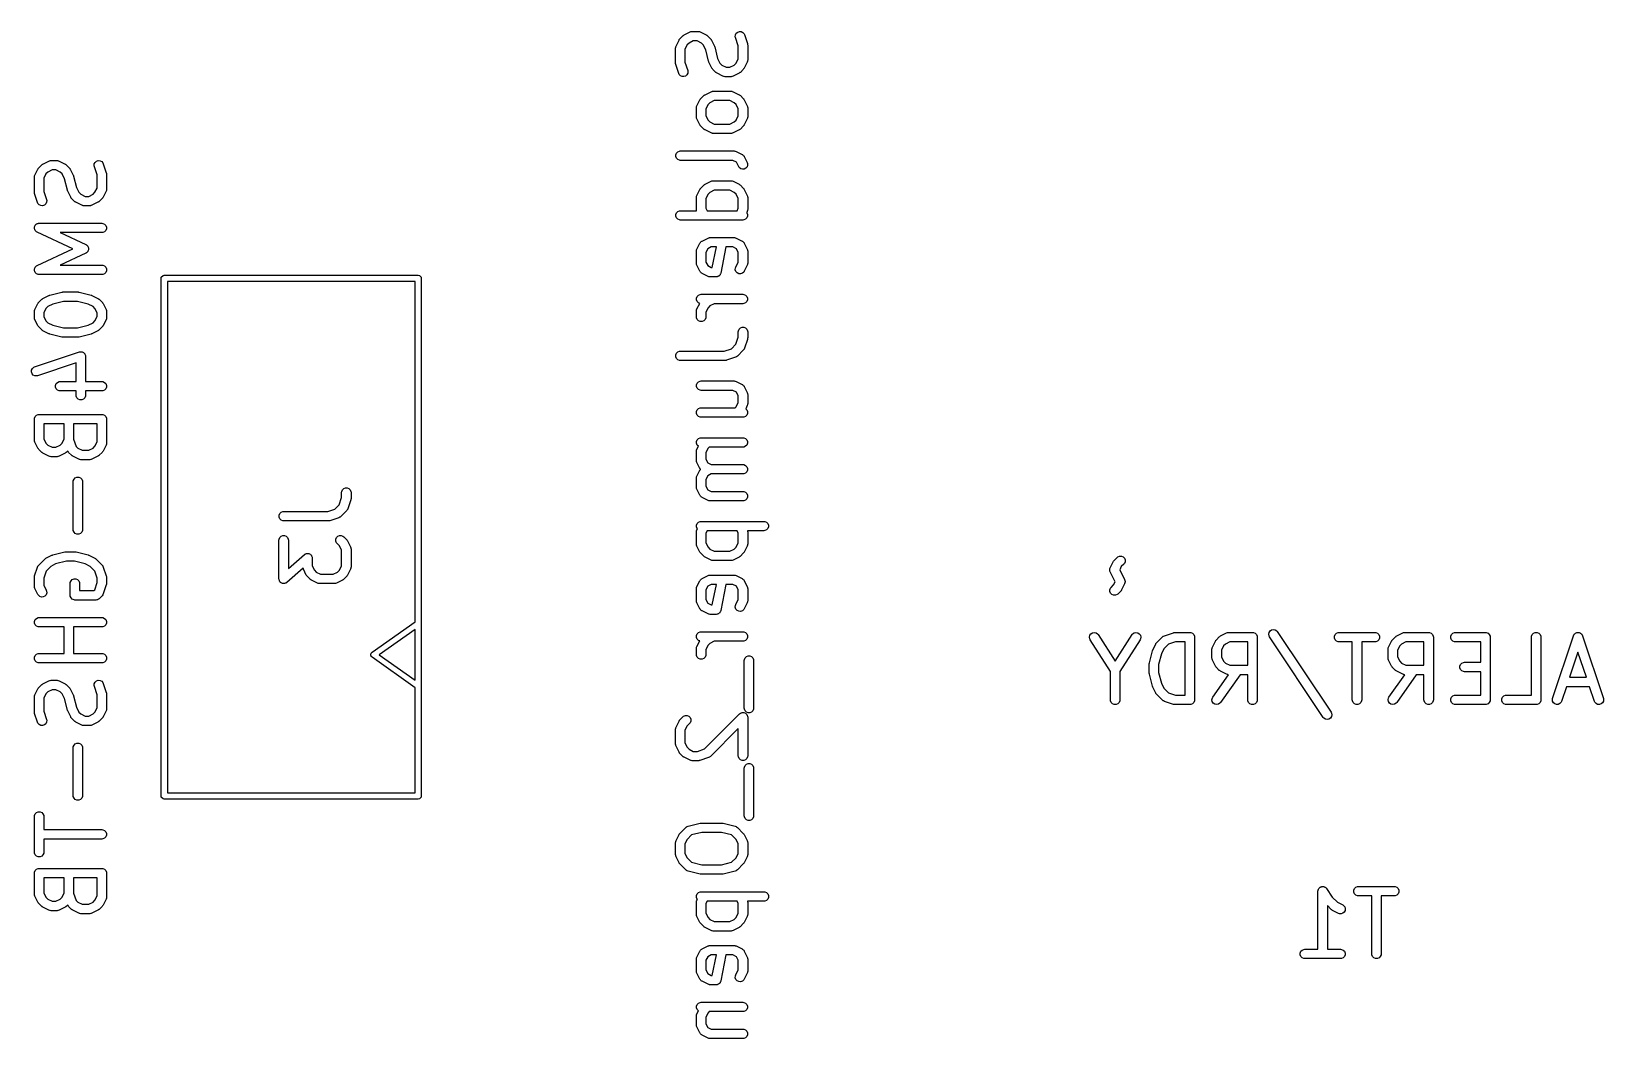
# Model space of a CAD drawing. Extents: x -0.063 to 0.924, y -0.019 to 0.613.
import ezdxf

# ---------------------------------------------------------------- set-up
doc = ezdxf.new("R2010")
doc.units = 0
doc.header["$MEASUREMENT"] = 0
doc.layers.add('BLACK', color=7, linetype='CONTINUOUS')

msp = doc.modelspace()

# ---------------------------------------------------------------- linework, layer by layer
at = {"layer": 'BLACK', "linetype": 'CONTINUOUS'}
for p, q in [((0.34711, 0.61046), (0.35086, 0.61233)), ((0.35086, 0.61233), (0.3514, 0.61254)), ((0.3514, 0.61254), (0.3515, 0.61255)), ((0.3515, 0.61255), (0.3516, 0.61259)), ((0.3516, 0.61259), (0.35218, 0.61265)), ((0.35218, 0.61265), (0.35593, 0.61265)), ((0.35593, 0.61265), (0.3565, 0.61259)), ((0.3565, 0.61259), (0.3566, 0.61255)), ((0.3566, 0.61255), (0.35671, 0.61254)), ((0.35671, 0.61254), (0.35725, 0.61233)), ((0.35725, 0.61233), (0.361, 0.61046)), ((0.37984, 0.6115), (0.38071, 0.61226)), ((0.38071, 0.61226), (0.3818, 0.61262)), ((0.3818, 0.61262), (0.38295, 0.61254)), ((0.38295, 0.61254), (0.38398, 0.61203)), ((0.38398, 0.61203), (0.38474, 0.61115)), ((0.34173, 0.60219), (0.34178, 0.60277)), ((0.34173, 0.59282), (0.34173, 0.60219)), ((0.34178, 0.60277), (0.34182, 0.60287)), ((0.34182, 0.60287), (0.34183, 0.60297)), ((0.34183, 0.60297), (0.34204, 0.60351)), ((0.34204, 0.60351), (0.34391, 0.60726)), ((0.34391, 0.60726), (0.34407, 0.60751)), ((0.34407, 0.60751), (0.3441, 0.60758)), ((0.3441, 0.60758), (0.34416, 0.60766)), ((0.34416, 0.60766), (0.34422, 0.60775)), ((0.34422, 0.60775), (0.34428, 0.6078)), ((0.34428, 0.6078), (0.34446, 0.60803)), ((0.34446, 0.60803), (0.34634, 0.60991)), ((0.34634, 0.60991), (0.34657, 0.61009)), ((0.34657, 0.61009), (0.34662, 0.61015)), ((0.34662, 0.61015), (0.34671, 0.61021)), ((0.34671, 0.61021), (0.34679, 0.61027)), ((0.34679, 0.61027), (0.34686, 0.6103)), ((0.34686, 0.6103), (0.34711, 0.61046)), ((0.34898, 0.60419), (0.34763, 0.6015)), ((0.35018, 0.60539), (0.34898, 0.60419)), ((0.35287, 0.60674), (0.35018, 0.60539)), ((0.35523, 0.60674), (0.35287, 0.60674)), ((0.35793, 0.60539), (0.35523, 0.60674)), ((0.35912, 0.60419), (0.35793, 0.60539)), ((0.36064, 0.60116), (0.35912, 0.60419)), ((0.361, 0.61046), (0.36124, 0.6103)), ((0.36124, 0.6103), (0.36132, 0.61027)), ((0.36132, 0.61027), (0.3614, 0.61021)), ((0.3614, 0.61021), (0.36149, 0.61015)), ((0.36149, 0.61015), (0.36154, 0.61009)), ((0.36154, 0.61009), (0.36176, 0.60991)), ((0.36176, 0.60991), (0.36364, 0.60803)), ((0.36364, 0.60803), (0.36382, 0.6078)), ((0.36382, 0.6078), (0.36388, 0.60775)), ((0.36388, 0.60775), (0.36394, 0.60766)), ((0.36394, 0.60766), (0.36401, 0.60758)), ((0.36401, 0.60758), (0.36404, 0.60751)), ((0.36404, 0.60751), (0.36419, 0.60726)), ((0.36419, 0.60726), (0.36607, 0.60351)), ((0.36607, 0.60351), (0.36608, 0.60347)), ((0.36608, 0.60347), (0.3661, 0.60345)), ((0.3661, 0.60345), (0.36618, 0.60321)), ((0.36618, 0.60321), (0.36627, 0.60297)), ((0.36627, 0.60297), (0.36627, 0.60295)), ((0.36627, 0.60295), (0.36629, 0.60291)), ((0.36629, 0.60291), (0.36809, 0.59573)), ((0.37924, 0.60932), (0.37933, 0.61047)), ((0.37937, 0.60876), (0.37924, 0.60932)), ((0.37933, 0.61047), (0.37984, 0.6115)), ((0.3811, 0.60359), (0.37937, 0.60876)), ((0.3811, 0.59539), (0.3811, 0.60359)), ((0.38474, 0.61115), (0.38497, 0.61063)), ((0.38497, 0.61063), (0.38685, 0.605)), ((0.38685, 0.605), (0.38691, 0.60472)), ((0.38691, 0.60472), (0.38694, 0.60464)), ((0.38694, 0.60464), (0.38695, 0.60454)), ((0.38695, 0.60454), (0.38698, 0.60444)), ((0.38698, 0.60444), (0.38697, 0.60436)), ((0.38697, 0.60436), (0.387, 0.60407)), ((0.387, 0.60407), (0.387, 0.59469)), ((0.34175, 0.59253), (0.34173, 0.59282)), ((0.34175, 0.59245), (0.34175, 0.59253)), ((0.34177, 0.59235), (0.34175, 0.59245)), ((0.34178, 0.59224), (0.34177, 0.59235)), ((0.34181, 0.59217), (0.34178, 0.59224)), ((0.34763, 0.6015), (0.34763, 0.5933)), ((0.34763, 0.5933), (0.34935, 0.58813)), ((0.36244, 0.59398), (0.36064, 0.60116)), ((0.36245, 0.59394), (0.36244, 0.59398)), ((0.36245, 0.59391), (0.36245, 0.59394)), ((0.36254, 0.59368), (0.36245, 0.59391)), ((0.36263, 0.59343), (0.36254, 0.59368)), ((0.36264, 0.59342), (0.36263, 0.59343)), ((0.36266, 0.59337), (0.36264, 0.59342)), ((0.36453, 0.58962), (0.36266, 0.59337)), ((0.36809, 0.59573), (0.3696, 0.59269)), ((0.3696, 0.59269), (0.3708, 0.5915)), ((0.37855, 0.5915), (0.37975, 0.59269)), ((0.37975, 0.59269), (0.3811, 0.59539)), ((0.38669, 0.59337), (0.38481, 0.58962)), ((0.3869, 0.59391), (0.38669, 0.59337)), ((0.38694, 0.59412), (0.3869, 0.59402)), ((0.3869, 0.59402), (0.3869, 0.59391)), ((0.387, 0.59469), (0.38694, 0.59412)), ((0.34188, 0.59189), (0.34181, 0.59217)), ((0.34375, 0.58626), (0.34188, 0.59189)), ((0.34399, 0.58573), (0.34375, 0.58626)), ((0.34474, 0.58486), (0.34399, 0.58573)), ((0.34577, 0.58435), (0.34474, 0.58486)), ((0.34692, 0.58427), (0.34577, 0.58435)), ((0.34801, 0.58463), (0.34692, 0.58427)), ((0.34889, 0.58539), (0.34801, 0.58463)), ((0.3494, 0.58642), (0.34889, 0.58539)), ((0.34935, 0.58813), (0.34948, 0.58756)), ((0.34948, 0.58756), (0.3494, 0.58642)), ((0.36469, 0.58938), (0.36453, 0.58962)), ((0.36472, 0.5893), (0.36469, 0.58938)), ((0.36479, 0.58922), (0.36472, 0.5893)), ((0.36484, 0.58913), (0.36479, 0.58922)), ((0.3649, 0.58908), (0.36484, 0.58913)), ((0.36509, 0.58886), (0.3649, 0.58908)), ((0.36696, 0.58698), (0.36509, 0.58886)), ((0.36719, 0.5868), (0.36696, 0.58698)), ((0.36724, 0.58674), (0.36719, 0.5868)), ((0.36733, 0.58668), (0.36724, 0.58674)), ((0.36741, 0.58662), (0.36733, 0.58668)), ((0.36748, 0.58659), (0.36741, 0.58662)), ((0.36773, 0.58643), (0.36748, 0.58659)), ((0.37148, 0.58455), (0.36773, 0.58643)), ((0.3708, 0.5915), (0.3735, 0.59015)), ((0.37202, 0.58435), (0.37148, 0.58455)), ((0.37213, 0.58434), (0.37202, 0.58435)), ((0.37222, 0.5843), (0.37213, 0.58434)), ((0.3728, 0.58424), (0.37222, 0.5843)), ((0.37655, 0.58424), (0.3728, 0.58424)), ((0.3735, 0.59015), (0.37585, 0.59015)), ((0.37585, 0.59015), (0.37855, 0.5915)), ((0.37712, 0.5843), (0.37655, 0.58424)), ((0.37722, 0.58434), (0.37712, 0.5843)), ((0.37733, 0.58435), (0.37722, 0.58434)), ((0.37787, 0.58455), (0.37733, 0.58435)), ((0.38162, 0.58643), (0.37787, 0.58455)), ((0.38187, 0.58659), (0.38162, 0.58643)), ((0.38194, 0.58662), (0.38187, 0.58659)), ((0.38202, 0.58668), (0.38194, 0.58662)), ((0.38211, 0.58674), (0.38202, 0.58668)), ((0.38216, 0.5868), (0.38211, 0.58674)), ((0.38239, 0.58698), (0.38216, 0.5868)), ((0.38426, 0.58886), (0.38239, 0.58698)), ((0.38445, 0.58908), (0.38426, 0.58886)), ((0.38451, 0.58913), (0.38445, 0.58908)), ((0.38456, 0.58922), (0.38451, 0.58913)), ((0.38463, 0.5893), (0.38456, 0.58922)), ((0.38466, 0.58938), (0.38463, 0.5893)), ((0.38481, 0.58962), (0.38466, 0.58938)), ((0.35946, 0.57241), (0.35969, 0.5726)), ((0.35969, 0.5726), (0.35974, 0.57266)), ((0.35974, 0.57266), (0.35983, 0.57271)), ((0.35983, 0.57271), (0.35991, 0.57278)), ((0.35991, 0.57278), (0.35998, 0.57281)), ((0.35998, 0.57281), (0.36023, 0.57296)), ((0.36023, 0.57296), (0.36398, 0.57484)), ((0.36398, 0.57484), (0.36452, 0.57505)), ((0.36452, 0.57505), (0.36463, 0.57505)), ((0.36463, 0.57505), (0.36472, 0.57509)), ((0.36472, 0.57509), (0.3653, 0.57515)), ((0.3653, 0.57515), (0.37655, 0.57515)), ((0.37655, 0.57515), (0.37712, 0.57509)), ((0.37712, 0.57509), (0.37722, 0.57505)), ((0.37722, 0.57505), (0.37733, 0.57505)), ((0.37733, 0.57505), (0.37787, 0.57484)), ((0.37787, 0.57484), (0.38162, 0.57296)), ((0.38162, 0.57296), (0.38187, 0.57281)), ((0.38187, 0.57281), (0.38194, 0.57278)), ((0.38194, 0.57278), (0.38202, 0.57271)), ((0.38202, 0.57271), (0.38211, 0.57266)), ((0.38211, 0.57266), (0.38216, 0.5726)), ((0.38216, 0.5726), (0.38239, 0.57241)), ((0.35485, 0.5647), (0.35491, 0.56527)), ((0.35485, 0.55907), (0.35485, 0.5647)), ((0.35491, 0.56527), (0.35495, 0.56537)), ((0.35495, 0.56548), (0.35516, 0.56602)), ((0.35495, 0.56537), (0.35495, 0.56548)), ((0.35516, 0.56602), (0.35703, 0.56977)), ((0.35703, 0.56977), (0.35719, 0.57002)), ((0.35719, 0.57002), (0.35722, 0.57009)), ((0.35722, 0.57009), (0.35729, 0.57017)), ((0.35729, 0.57017), (0.35734, 0.57026)), ((0.35734, 0.57026), (0.3574, 0.57031)), ((0.3574, 0.57031), (0.35759, 0.57054)), ((0.35759, 0.57054), (0.35946, 0.57241)), ((0.3621, 0.5667), (0.36075, 0.564)), ((0.36075, 0.564), (0.36075, 0.55977)), ((0.3633, 0.5679), (0.3621, 0.5667)), ((0.366, 0.56924), (0.3633, 0.5679)), ((0.37585, 0.56924), (0.366, 0.56924)), ((0.37855, 0.5679), (0.37585, 0.56924)), ((0.37975, 0.5667), (0.37855, 0.5679)), ((0.3811, 0.564), (0.37975, 0.5667)), ((0.3811, 0.55977), (0.3811, 0.564)), ((0.38239, 0.57241), (0.38426, 0.57054)), ((0.38426, 0.57054), (0.38445, 0.57031)), ((0.38445, 0.57031), (0.38451, 0.57026)), ((0.38451, 0.57026), (0.38456, 0.57017)), ((0.38456, 0.57017), (0.38463, 0.57009)), ((0.38463, 0.57009), (0.38466, 0.57002)), ((0.38466, 0.57002), (0.38481, 0.56977)), ((0.38481, 0.56977), (0.38669, 0.56602)), ((0.38669, 0.56602), (0.3869, 0.56548)), ((0.3869, 0.56548), (0.3869, 0.56537)), ((0.3869, 0.56537), (0.38694, 0.56527)), ((0.38694, 0.56527), (0.387, 0.5647)), ((0.387, 0.5647), (0.387, 0.55907)), ((0.35491, 0.5585), (0.35485, 0.55907)), ((0.35495, 0.5584), (0.35491, 0.5585)), ((0.35495, 0.55829), (0.35495, 0.5584)), ((0.35516, 0.55775), (0.35495, 0.55829)), ((0.35703, 0.554), (0.35516, 0.55775)), ((0.35719, 0.55376), (0.35703, 0.554)), ((0.35722, 0.55368), (0.35719, 0.55376)), ((0.35729, 0.5536), (0.35722, 0.55368)), ((0.35734, 0.55351), (0.35729, 0.5536)), ((0.3574, 0.55346), (0.35734, 0.55351)), ((0.35759, 0.55324), (0.3574, 0.55346)), ((0.35946, 0.55136), (0.35759, 0.55324)), ((0.36075, 0.55977), (0.3621, 0.55707)), ((0.3621, 0.55707), (0.3633, 0.55588)), ((0.3633, 0.55588), (0.366, 0.55453)), ((0.366, 0.55453), (0.37585, 0.55453)), ((0.37585, 0.55453), (0.37855, 0.55588)), ((0.37855, 0.55588), (0.37975, 0.55707)), ((0.37975, 0.55707), (0.3811, 0.55977)), ((0.38426, 0.55324), (0.38239, 0.55136)), ((0.38445, 0.55346), (0.38426, 0.55324)), ((0.38451, 0.55351), (0.38445, 0.55346)), ((0.38456, 0.5536), (0.38451, 0.55351)), ((0.38463, 0.55368), (0.38456, 0.5536)), ((0.38466, 0.55376), (0.38463, 0.55368)), ((0.38481, 0.554), (0.38466, 0.55376)), ((0.38669, 0.55775), (0.38481, 0.554)), ((0.3869, 0.55829), (0.38669, 0.55775)), ((0.38694, 0.5585), (0.3869, 0.5584)), ((0.3869, 0.5584), (0.3869, 0.55829)), ((0.387, 0.55907), (0.38694, 0.5585)), ((0.35969, 0.55118), (0.35946, 0.55136)), ((0.35974, 0.55112), (0.35969, 0.55118)), ((0.35983, 0.55106), (0.35974, 0.55112)), ((0.35991, 0.55099), (0.35983, 0.55106)), ((0.35998, 0.55096), (0.35991, 0.55099)), ((0.36023, 0.55081), (0.35998, 0.55096)), ((0.36398, 0.54893), (0.36023, 0.55081)), ((0.36452, 0.54873), (0.36398, 0.54893)), ((0.36463, 0.54872), (0.36452, 0.54873)), ((0.36472, 0.54868), (0.36463, 0.54872)), ((0.3653, 0.54862), (0.36472, 0.54868)), ((0.37655, 0.54862), (0.3653, 0.54862)), ((0.37712, 0.54868), (0.37655, 0.54862)), ((0.37722, 0.54872), (0.37712, 0.54868)), ((0.37733, 0.54873), (0.37722, 0.54872)), ((0.37787, 0.54893), (0.37733, 0.54873)), ((0.38162, 0.55081), (0.37787, 0.54893)), ((0.38187, 0.55096), (0.38162, 0.55081)), ((0.38194, 0.55099), (0.38187, 0.55096)), ((0.38202, 0.55106), (0.38194, 0.55099)), ((0.38211, 0.55112), (0.38202, 0.55106)), ((0.38216, 0.55118), (0.38211, 0.55112)), ((0.38239, 0.55136), (0.38216, 0.55118)), ((0.34178, 0.53528), (0.34222, 0.53634)), ((0.34178, 0.53413), (0.34178, 0.53528)), ((0.34222, 0.53306), (0.34178, 0.53413)), ((0.34222, 0.53634), (0.34304, 0.53716)), ((0.34304, 0.53225), (0.34222, 0.53306)), ((0.34304, 0.53716), (0.3441, 0.5376)), ((0.3441, 0.5376), (0.34468, 0.53765)), ((0.34468, 0.53765), (0.37842, 0.53765)), ((0.37842, 0.53765), (0.379, 0.5376)), ((0.379, 0.5376), (0.3791, 0.53756)), ((0.3791, 0.53756), (0.3792, 0.53755)), ((0.3792, 0.53755), (0.37974, 0.53734)), ((0.37974, 0.53734), (0.38349, 0.53547)), ((0.38349, 0.53547), (0.38359, 0.53541)), ((0.38359, 0.53541), (0.38364, 0.53539)), ((0.38364, 0.53539), (0.38369, 0.53534)), ((0.38369, 0.53534), (0.38398, 0.53516)), ((0.38398, 0.53516), (0.38423, 0.53488)), ((0.38423, 0.53488), (0.38451, 0.53464)), ((0.38451, 0.53464), (0.38469, 0.53435)), ((0.38469, 0.53435), (0.38474, 0.53429)), ((0.38474, 0.53429), (0.38475, 0.53424)), ((0.38475, 0.53424), (0.38481, 0.53415)), ((0.38481, 0.53415), (0.38669, 0.5304)), ((-0.06052, 0.52251), (-0.05865, 0.52625)), ((-0.05865, 0.52625), (-0.05849, 0.5265)), ((-0.05849, 0.5265), (-0.05846, 0.52657)), ((-0.05846, 0.52657), (-0.0584, 0.52666)), ((-0.0584, 0.52666), (-0.05834, 0.52674)), ((-0.05834, 0.52674), (-0.05828, 0.5268)), ((-0.05828, 0.5268), (-0.05809, 0.52702)), ((-0.05809, 0.52702), (-0.05622, 0.5289)), ((-0.05622, 0.5289), (-0.05599, 0.52908)), ((-0.05599, 0.52908), (-0.05594, 0.52914)), ((-0.05594, 0.52914), (-0.05585, 0.5292)), ((-0.05585, 0.5292), (-0.05577, 0.52926)), ((-0.05577, 0.52926), (-0.0557, 0.52929)), ((-0.0557, 0.52929), (-0.05545, 0.52945)), ((-0.05545, 0.52945), (-0.0517, 0.53132)), ((-0.05358, 0.52319), (-0.05493, 0.52049)), ((-0.05238, 0.52438), (-0.05358, 0.52319)), ((-0.04969, 0.52573), (-0.05238, 0.52438)), ((-0.0517, 0.53132), (-0.05116, 0.53153)), ((-0.05116, 0.53153), (-0.05106, 0.53154)), ((-0.05106, 0.53154), (-0.05096, 0.53158)), ((-0.05096, 0.53158), (-0.05038, 0.53164)), ((-0.05038, 0.53164), (-0.04663, 0.53164)), ((-0.04733, 0.52573), (-0.04969, 0.52573)), ((-0.04463, 0.52438), (-0.04733, 0.52573)), ((-0.04663, 0.53164), (-0.04606, 0.53158)), ((-0.04606, 0.53158), (-0.04596, 0.53154)), ((-0.04596, 0.53154), (-0.04585, 0.53153)), ((-0.04585, 0.53153), (-0.04531, 0.53132)), ((-0.04531, 0.53132), (-0.04156, 0.52945)), ((-0.04344, 0.52319), (-0.04463, 0.52438)), ((-0.04192, 0.52015), (-0.04344, 0.52319)), ((-0.04156, 0.52945), (-0.04131, 0.52929)), ((-0.04131, 0.52929), (-0.04124, 0.52926)), ((-0.04124, 0.52926), (-0.04116, 0.5292)), ((-0.04116, 0.5292), (-0.04107, 0.52914)), ((-0.04107, 0.52914), (-0.04102, 0.52908)), ((-0.04102, 0.52908), (-0.0408, 0.5289)), ((-0.0408, 0.5289), (-0.03892, 0.52702)), ((-0.03892, 0.52702), (-0.03873, 0.5268)), ((-0.03873, 0.5268), (-0.03868, 0.52674)), ((-0.03868, 0.52674), (-0.03862, 0.52666)), ((-0.03862, 0.52666), (-0.03855, 0.52657)), ((-0.03855, 0.52657), (-0.03852, 0.5265)), ((-0.03852, 0.5265), (-0.03837, 0.52625)), ((-0.03837, 0.52625), (-0.03649, 0.52251)), ((-0.02332, 0.52831), (-0.02323, 0.52946)), ((-0.02319, 0.52775), (-0.02332, 0.52831)), ((-0.02323, 0.52946), (-0.02272, 0.53049)), ((-0.02146, 0.52258), (-0.02319, 0.52775)), ((-0.02272, 0.53049), (-0.02185, 0.53125)), ((-0.02185, 0.53125), (-0.02076, 0.53161)), ((-0.02076, 0.53161), (-0.01961, 0.53153)), ((-0.01961, 0.53153), (-0.01858, 0.53102)), ((-0.01858, 0.53102), (-0.01782, 0.53015)), ((-0.01782, 0.53015), (-0.01758, 0.52962)), ((-0.01758, 0.52962), (-0.01571, 0.52399)), ((-0.01571, 0.52399), (-0.01564, 0.52371)), ((-0.01564, 0.52371), (-0.01562, 0.52364)), ((-0.01562, 0.52364), (-0.0156, 0.52353)), ((-0.0156, 0.52353), (-0.01558, 0.52343)), ((-0.01558, 0.52343), (-0.01559, 0.52335)), ((-0.01559, 0.52335), (-0.01556, 0.52306)), ((0.3441, 0.53181), (0.34304, 0.53225)), ((0.34468, 0.53175), (0.3441, 0.53181)), ((0.37773, 0.53175), (0.34468, 0.53175)), ((0.37997, 0.53063), (0.37773, 0.53175)), ((0.38141, 0.52776), (0.37997, 0.53063)), ((0.38172, 0.52727), (0.38141, 0.52776)), ((0.38259, 0.52651), (0.38172, 0.52727)), ((0.38368, 0.52615), (0.38259, 0.52651)), ((0.38483, 0.52623), (0.38368, 0.52615)), ((0.38586, 0.52675), (0.38483, 0.52623)), ((0.38661, 0.52762), (0.38586, 0.52675)), ((0.38698, 0.52871), (0.38661, 0.52762)), ((0.38669, 0.5304), (0.3869, 0.52986)), ((0.3869, 0.52986), (0.38698, 0.52871)), ((-0.06083, 0.52118), (-0.06078, 0.52176)), ((-0.06083, 0.51181), (-0.06083, 0.52118)), ((-0.06078, 0.52176), (-0.06074, 0.52186)), ((-0.06074, 0.52186), (-0.06073, 0.52196)), ((-0.06073, 0.52196), (-0.06052, 0.52251)), ((-0.05493, 0.52049), (-0.05493, 0.51229)), ((-0.04012, 0.51297), (-0.04192, 0.52015)), ((-0.03649, 0.52251), (-0.03648, 0.52246)), ((-0.03648, 0.52246), (-0.03646, 0.52245)), ((-0.03646, 0.52245), (-0.03638, 0.5222)), ((-0.03638, 0.5222), (-0.03629, 0.52196)), ((-0.03629, 0.52196), (-0.03628, 0.52194)), ((-0.03628, 0.52194), (-0.03627, 0.5219)), ((-0.03627, 0.5219), (-0.03447, 0.51472)), ((-0.03447, 0.51472), (-0.03296, 0.51169)), ((-0.02281, 0.51169), (-0.02146, 0.51438)), ((-0.02146, 0.51438), (-0.02146, 0.52258)), ((-0.01556, 0.51369), (-0.01562, 0.51311)), ((-0.01556, 0.52306), (-0.01556, 0.51369)), ((0.35516, 0.50978), (0.35703, 0.51353)), ((0.35703, 0.51353), (0.35719, 0.51377)), ((0.35719, 0.51377), (0.35722, 0.51385)), ((0.35722, 0.51385), (0.35729, 0.51393)), ((0.35729, 0.51393), (0.35734, 0.51402)), ((0.35734, 0.51402), (0.3574, 0.51407)), ((0.3574, 0.51407), (0.35759, 0.51429)), ((0.35759, 0.51429), (0.35946, 0.51617)), ((0.35946, 0.51617), (0.35969, 0.51635)), ((0.35969, 0.51635), (0.35974, 0.51641)), ((0.35974, 0.51641), (0.35983, 0.51647)), ((0.35983, 0.51647), (0.35991, 0.51653)), ((0.35991, 0.51653), (0.35998, 0.51656)), ((0.35998, 0.51656), (0.36023, 0.51672)), ((0.36023, 0.51672), (0.36398, 0.5186)), ((0.36398, 0.5186), (0.36452, 0.5188)), ((0.36452, 0.5188), (0.36463, 0.51881)), ((0.36463, 0.51881), (0.36472, 0.51885)), ((0.36472, 0.51885), (0.3653, 0.51891)), ((0.3653, 0.51891), (0.37655, 0.51891)), ((0.37655, 0.51891), (0.37712, 0.51885)), ((0.37712, 0.51885), (0.37722, 0.51881)), ((0.37722, 0.51881), (0.37733, 0.5188)), ((0.37733, 0.5188), (0.37787, 0.5186)), ((0.37787, 0.5186), (0.38162, 0.51672)), ((0.38162, 0.51672), (0.38187, 0.51656)), ((0.38187, 0.51656), (0.38194, 0.51653)), ((0.38194, 0.51653), (0.38202, 0.51647)), ((0.38202, 0.51647), (0.38211, 0.51641)), ((0.38211, 0.51641), (0.38216, 0.51635)), ((0.38216, 0.51635), (0.38239, 0.51617)), ((0.38239, 0.51617), (0.38426, 0.51429)), ((0.38426, 0.51429), (0.38445, 0.51407)), ((0.38445, 0.51407), (0.38451, 0.51402)), ((0.38451, 0.51402), (0.38456, 0.51393)), ((0.38456, 0.51393), (0.38463, 0.51385)), ((0.38463, 0.51385), (0.38466, 0.51377)), ((0.38466, 0.51377), (0.38481, 0.51353)), ((0.38481, 0.51353), (0.38669, 0.50978)), ((-0.06081, 0.51152), (-0.06083, 0.51181)), ((-0.06081, 0.51144), (-0.06081, 0.51152)), ((-0.06079, 0.51134), (-0.06081, 0.51144)), ((-0.06078, 0.51123), (-0.06079, 0.51134)), ((-0.06075, 0.51116), (-0.06078, 0.51123)), ((-0.06068, 0.51088), (-0.06075, 0.51116)), ((-0.05881, 0.50525), (-0.06068, 0.51088)), ((-0.05857, 0.50472), (-0.05881, 0.50525)), ((-0.05782, 0.50385), (-0.05857, 0.50472)), ((-0.05679, 0.50334), (-0.05782, 0.50385)), ((-0.05454, 0.50362), (-0.05564, 0.50326)), ((-0.05493, 0.51229), (-0.05321, 0.50712)), ((-0.05367, 0.50438), (-0.05454, 0.50362)), ((-0.05316, 0.50541), (-0.05367, 0.50438)), ((-0.05321, 0.50712), (-0.05308, 0.50656)), ((-0.05308, 0.50656), (-0.05316, 0.50541)), ((-0.04011, 0.51293), (-0.04012, 0.51297)), ((-0.04011, 0.51291), (-0.04011, 0.51293)), ((-0.04002, 0.51267), (-0.04011, 0.51291)), ((-0.03993, 0.51242), (-0.04002, 0.51267)), ((-0.03992, 0.51241), (-0.03993, 0.51242)), ((-0.0399, 0.51237), (-0.03992, 0.51241)), ((-0.03803, 0.50862), (-0.0399, 0.51237)), ((-0.03787, 0.50837), (-0.03803, 0.50862)), ((-0.03784, 0.5083), (-0.03787, 0.50837)), ((-0.03777, 0.50821), (-0.03784, 0.5083)), ((-0.03772, 0.50813), (-0.03777, 0.50821)), ((-0.03766, 0.50807), (-0.03772, 0.50813)), ((-0.03747, 0.50785), (-0.03766, 0.50807)), ((-0.0356, 0.50597), (-0.03747, 0.50785)), ((-0.03537, 0.50579), (-0.0356, 0.50597)), ((-0.03532, 0.50573), (-0.03537, 0.50579)), ((-0.03523, 0.50567), (-0.03532, 0.50573)), ((-0.03515, 0.50561), (-0.03523, 0.50567)), ((-0.03508, 0.50558), (-0.03515, 0.50561)), ((-0.03483, 0.50542), (-0.03508, 0.50558)), ((-0.03108, 0.50355), (-0.03483, 0.50542)), ((-0.03296, 0.51169), (-0.03176, 0.51049)), ((-0.03176, 0.51049), (-0.02906, 0.50914)), ((-0.03054, 0.50334), (-0.03108, 0.50355)), ((-0.02906, 0.50914), (-0.02671, 0.50914)), ((-0.02671, 0.50914), (-0.02401, 0.51049)), ((-0.02469, 0.50355), (-0.02523, 0.50334)), ((-0.02094, 0.50542), (-0.02469, 0.50355)), ((-0.02401, 0.51049), (-0.02281, 0.51169)), ((-0.02069, 0.50558), (-0.02094, 0.50542)), ((-0.02062, 0.50561), (-0.02069, 0.50558)), ((-0.02054, 0.50567), (-0.02062, 0.50561)), ((-0.02045, 0.50573), (-0.02054, 0.50567)), ((-0.0204, 0.50579), (-0.02045, 0.50573)), ((-0.02017, 0.50597), (-0.0204, 0.50579)), ((-0.0183, 0.50785), (-0.02017, 0.50597)), ((-0.01811, 0.50807), (-0.0183, 0.50785)), ((-0.01805, 0.50813), (-0.01811, 0.50807)), ((-0.018, 0.50821), (-0.01805, 0.50813)), ((-0.01793, 0.5083), (-0.018, 0.50821)), ((-0.0179, 0.50837), (-0.01793, 0.5083)), ((-0.01774, 0.50862), (-0.0179, 0.50837)), ((-0.01587, 0.51237), (-0.01774, 0.50862)), ((-0.01566, 0.51291), (-0.01587, 0.51237)), ((-0.01562, 0.51311), (-0.01566, 0.51301)), ((-0.01566, 0.51301), (-0.01566, 0.51291)), ((0.35485, 0.50846), (0.35491, 0.50903)), ((0.35485, 0.50096), (0.35485, 0.50846)), ((0.35491, 0.50903), (0.35495, 0.50913)), ((0.35495, 0.50924), (0.35516, 0.50978)), ((0.35495, 0.50913), (0.35495, 0.50924)), ((0.3621, 0.51046), (0.36075, 0.50776)), ((0.36075, 0.50776), (0.36075, 0.50165)), ((0.3633, 0.51165), (0.3621, 0.51046)), ((0.366, 0.513), (0.3633, 0.51165)), ((0.37585, 0.513), (0.366, 0.513)), ((0.37855, 0.51165), (0.37585, 0.513)), ((0.37975, 0.51046), (0.37855, 0.51165)), ((0.3811, 0.50776), (0.37975, 0.51046)), ((0.3811, 0.50165), (0.3811, 0.50776)), ((0.38669, 0.50978), (0.3869, 0.50924)), ((0.3869, 0.50924), (0.3869, 0.50913)), ((0.3869, 0.50913), (0.38694, 0.50903)), ((0.38694, 0.50903), (0.387, 0.50846)), ((0.387, 0.50846), (0.387, 0.50096)), ((-0.05564, 0.50326), (-0.05679, 0.50334)), ((-0.03043, 0.50333), (-0.03054, 0.50334)), ((-0.03034, 0.50329), (-0.03043, 0.50333)), ((-0.02976, 0.50323), (-0.03034, 0.50329)), ((-0.02601, 0.50323), (-0.02976, 0.50323)), ((-0.02543, 0.50329), (-0.02601, 0.50323)), ((-0.02534, 0.50333), (-0.02543, 0.50329)), ((-0.02523, 0.50334), (-0.02534, 0.50333)), ((0.34178, 0.49778), (0.34222, 0.49885)), ((0.34178, 0.49663), (0.34178, 0.49778)), ((0.34222, 0.49557), (0.34178, 0.49663)), ((0.34222, 0.49885), (0.34304, 0.49966)), ((0.34304, 0.49475), (0.34222, 0.49557)), ((0.34304, 0.49966), (0.3441, 0.5001)), ((0.3441, 0.49431), (0.34304, 0.49475)), ((0.3441, 0.5001), (0.34468, 0.50016)), ((0.34468, 0.49425), (0.3441, 0.49431)), ((0.34468, 0.50016), (0.35496, 0.50016)), ((0.38405, 0.49425), (0.34468, 0.49425)), ((0.35491, 0.50038), (0.35485, 0.50096)), ((0.35495, 0.50028), (0.35491, 0.50038)), ((0.35495, 0.50018), (0.35495, 0.50028)), ((0.35496, 0.50016), (0.35495, 0.50018)), ((0.36075, 0.50165), (0.3615, 0.50016)), ((0.3615, 0.50016), (0.38035, 0.50016)), ((0.38035, 0.50016), (0.3811, 0.50165)), ((0.38462, 0.49431), (0.38405, 0.49425)), ((0.38569, 0.49475), (0.38462, 0.49431)), ((0.3865, 0.49557), (0.38569, 0.49475)), ((0.38669, 0.49964), (0.38636, 0.49899)), ((0.38636, 0.49899), (0.3865, 0.49885)), ((0.3865, 0.49885), (0.38694, 0.49778)), ((0.38694, 0.49663), (0.3865, 0.49557)), ((0.3869, 0.50018), (0.38669, 0.49964)), ((0.38694, 0.50038), (0.3869, 0.50028)), ((0.3869, 0.50028), (0.3869, 0.50018)), ((0.387, 0.50096), (0.38694, 0.50038)), ((0.38694, 0.49778), (0.38694, 0.49663)), ((-0.0608, 0.48887), (-0.06078, 0.48938)), ((-0.06078, 0.4888), (-0.0608, 0.48887)), ((-0.06078, 0.48989), (-0.06075, 0.48995)), ((-0.06078, 0.48938), (-0.06078, 0.48989)), ((-0.06078, 0.48874), (-0.06078, 0.4888)), ((-0.06058, 0.48826), (-0.06078, 0.48874)), ((-0.06075, 0.49002), (-0.06053, 0.49048)), ((-0.06075, 0.48995), (-0.06075, 0.49002)), ((-0.06041, 0.48778), (-0.06058, 0.48826)), ((-0.06053, 0.49048), (-0.06034, 0.49095)), ((-0.06036, 0.48773), (-0.06041, 0.48778)), ((-0.06034, 0.48767), (-0.06036, 0.48773)), ((-0.06034, 0.49095), (-0.06029, 0.491)), ((-0.05997, 0.48731), (-0.06034, 0.48767)), ((-0.06029, 0.491), (-0.06026, 0.49106)), ((-0.06026, 0.49106), (-0.05988, 0.49141)), ((-0.05963, 0.48693), (-0.05997, 0.48731)), ((-0.05988, 0.49141), (-0.05952, 0.49177)), ((-0.05955, 0.48689), (-0.05963, 0.48693)), ((-0.05952, 0.48686), (-0.05955, 0.48689)), ((-0.05952, 0.49177), (-0.05946, 0.49179)), ((-0.05946, 0.48683), (-0.05952, 0.48686)), ((-0.05946, 0.49179), (-0.05941, 0.49184)), ((-0.05913, 0.48664), (-0.05946, 0.48683)), ((-0.05941, 0.49184), (-0.05893, 0.49201)), ((-0.03674, 0.47619), (-0.05913, 0.48664)), ((-0.05893, 0.49201), (-0.05846, 0.49221)), ((-0.05846, 0.49221), (-0.05837, 0.49222)), ((-0.05837, 0.49222), (-0.05833, 0.49223)), ((-0.05833, 0.49223), (-0.05826, 0.49223)), ((-0.05826, 0.49223), (-0.05788, 0.49227)), ((-0.05788, 0.49227), (-0.01851, 0.49227)), ((-0.01851, 0.48636), (-0.04457, 0.48636)), ((-0.04457, 0.48636), (-0.02851, 0.47887)), ((-0.01851, 0.49227), (-0.01793, 0.49221)), ((-0.01793, 0.48642), (-0.01851, 0.48636)), ((-0.01793, 0.49221), (-0.01687, 0.49177)), ((-0.01687, 0.48686), (-0.01793, 0.48642)), ((-0.01687, 0.49177), (-0.01606, 0.49095)), ((-0.01606, 0.48767), (-0.01687, 0.48686)), ((-0.01606, 0.49095), (-0.01562, 0.48989)), ((-0.01562, 0.48874), (-0.01606, 0.48767)), ((-0.01562, 0.48989), (-0.01562, 0.48874)), ((-0.05913, 0.46574), (-0.03674, 0.47619)), ((-0.02851, 0.47887), (-0.0283, 0.47874)), ((-0.0283, 0.47874), (-0.02823, 0.47872)), ((-0.02823, 0.47872), (-0.02818, 0.47867)), ((-0.02818, 0.47867), (-0.02801, 0.47857)), ((-0.02801, 0.47381), (-0.02818, 0.47371)), ((-0.02801, 0.47857), (-0.02771, 0.47824)), ((-0.02771, 0.47414), (-0.02801, 0.47381)), ((-0.02771, 0.47824), (-0.02738, 0.47794)), ((-0.02738, 0.47444), (-0.02771, 0.47414)), ((-0.02738, 0.47794), (-0.02732, 0.47782)), ((-0.02732, 0.47456), (-0.02738, 0.47444)), ((-0.02732, 0.47782), (-0.02723, 0.47772)), ((-0.02723, 0.47466), (-0.02732, 0.47456)), ((-0.02723, 0.47772), (-0.02708, 0.4773)), ((-0.02708, 0.47508), (-0.02723, 0.47466)), ((-0.02708, 0.4773), (-0.02689, 0.47689)), ((-0.02689, 0.47549), (-0.02708, 0.47508)), ((-0.02689, 0.47689), (-0.02689, 0.47676)), ((-0.02689, 0.47676), (-0.02684, 0.47664)), ((-0.02684, 0.47574), (-0.02689, 0.47562)), ((-0.02689, 0.47562), (-0.02689, 0.47549)), ((-0.02684, 0.47664), (-0.02686, 0.47619)), ((-0.02686, 0.47619), (-0.02684, 0.47574)), ((0.35485, 0.47471), (0.35491, 0.47529)), ((0.35485, 0.46721), (0.35485, 0.47471)), ((0.35491, 0.47529), (0.35495, 0.47538)), ((0.35495, 0.47549), (0.35516, 0.47603)), ((0.35495, 0.47538), (0.35495, 0.47549)), ((0.35516, 0.47603), (0.35703, 0.47978)), ((0.35703, 0.47978), (0.3571, 0.47988)), ((0.3571, 0.47988), (0.35711, 0.47992)), ((0.35711, 0.47992), (0.35716, 0.47998)), ((0.35716, 0.47998), (0.35734, 0.48027)), ((0.35734, 0.48027), (0.35762, 0.48051)), ((0.35762, 0.48051), (0.35787, 0.48079)), ((0.35787, 0.48079), (0.35816, 0.48098)), ((0.35816, 0.48098), (0.35821, 0.48102)), ((0.35821, 0.48102), (0.35826, 0.48104)), ((0.35826, 0.48104), (0.35836, 0.4811)), ((0.35836, 0.4811), (0.36211, 0.48297)), ((0.36188, 0.47626), (0.36075, 0.47401)), ((0.36075, 0.47401), (0.36075, 0.46791)), ((0.36412, 0.47738), (0.36188, 0.47626)), ((0.36211, 0.48297), (0.36265, 0.48318)), ((0.36265, 0.48318), (0.36275, 0.48319)), ((0.36275, 0.48319), (0.36285, 0.48323)), ((0.36285, 0.48323), (0.36343, 0.48329)), ((0.36343, 0.48329), (0.37842, 0.48329)), ((0.36732, 0.47738), (0.36412, 0.47738)), ((0.36475, 0.46454), (0.36732, 0.47738)), ((0.37335, 0.47738), (0.37007, 0.46101)), ((0.37773, 0.47738), (0.37335, 0.47738)), ((0.37997, 0.47626), (0.37773, 0.47738)), ((0.37842, 0.48329), (0.379, 0.48323)), ((0.379, 0.48323), (0.3791, 0.48319)), ((0.3791, 0.48319), (0.3792, 0.48318)), ((0.3792, 0.48318), (0.37974, 0.48297)), ((0.37974, 0.48297), (0.38349, 0.4811)), ((0.3811, 0.47401), (0.37997, 0.47626)), ((0.3811, 0.46791), (0.3811, 0.47401)), ((0.38349, 0.4811), (0.38359, 0.48104)), ((0.38359, 0.48104), (0.38364, 0.48102)), ((0.38364, 0.48102), (0.38369, 0.48098)), ((0.38369, 0.48098), (0.38398, 0.48079)), ((0.38398, 0.48079), (0.38423, 0.48051)), ((0.38423, 0.48051), (0.38451, 0.48027)), ((0.38451, 0.48027), (0.38469, 0.47998)), ((0.38469, 0.47998), (0.38474, 0.47992)), ((0.38474, 0.47992), (0.38475, 0.47988)), ((0.38475, 0.47988), (0.38481, 0.47978)), ((0.38481, 0.47978), (0.38669, 0.47603)), ((0.38669, 0.47603), (0.3869, 0.47549)), ((0.3869, 0.47549), (0.3869, 0.47538)), ((0.3869, 0.47538), (0.38694, 0.47529)), ((0.38694, 0.47529), (0.387, 0.47471)), ((0.387, 0.47471), (0.387, 0.46721)), ((-0.06078, 0.46364), (-0.06058, 0.46412)), ((-0.06058, 0.46412), (-0.06041, 0.4646)), ((-0.06041, 0.4646), (-0.06036, 0.46465)), ((-0.06036, 0.46465), (-0.06034, 0.46471)), ((-0.06034, 0.46471), (-0.05997, 0.46507)), ((-0.05997, 0.46507), (-0.05963, 0.46545)), ((-0.05963, 0.46545), (-0.05955, 0.46549)), ((-0.05955, 0.46549), (-0.05952, 0.46552)), ((-0.05952, 0.46552), (-0.05946, 0.46555)), ((-0.05946, 0.46555), (-0.05913, 0.46574)), ((-0.02851, 0.47351), (-0.04457, 0.46602)), ((-0.04457, 0.46602), (-0.01851, 0.46602)), ((-0.0283, 0.47364), (-0.02851, 0.47351)), ((-0.02823, 0.47367), (-0.0283, 0.47364)), ((-0.02818, 0.47371), (-0.02823, 0.47367)), ((-0.01851, 0.46602), (-0.01793, 0.46596)), ((-0.01793, 0.46596), (-0.01687, 0.46552)), ((-0.01687, 0.46552), (-0.01606, 0.46471)), ((-0.01606, 0.46471), (-0.01562, 0.46364)), ((0.35491, 0.46663), (0.35485, 0.46721)), ((0.35495, 0.46654), (0.35491, 0.46663)), ((0.35495, 0.46643), (0.35495, 0.46654)), ((0.35516, 0.46589), (0.35495, 0.46643)), ((0.35703, 0.46214), (0.35516, 0.46589)), ((0.36075, 0.46791), (0.36188, 0.46566)), ((0.36188, 0.46566), (0.36412, 0.46454)), ((0.36412, 0.46454), (0.36475, 0.46454)), ((0.37924, 0.46309), (0.37933, 0.46424)), ((0.37933, 0.46424), (0.37953, 0.46478)), ((0.37953, 0.46478), (0.3811, 0.46791)), ((0.38669, 0.46589), (0.38481, 0.46214)), ((0.3869, 0.46643), (0.38669, 0.46589)), ((0.38694, 0.46663), (0.3869, 0.46654)), ((0.3869, 0.46654), (0.3869, 0.46643)), ((0.387, 0.46721), (0.38694, 0.46663)), ((-0.0608, 0.46352), (-0.06078, 0.46358)), ((-0.06078, 0.463), (-0.0608, 0.46352)), ((-0.06078, 0.46358), (-0.06078, 0.46364)), ((-0.06078, 0.46249), (-0.06078, 0.463)), ((-0.06075, 0.46243), (-0.06078, 0.46249)), ((-0.06075, 0.46236), (-0.06075, 0.46243)), ((-0.06053, 0.4619), (-0.06075, 0.46236)), ((-0.06034, 0.46143), (-0.06053, 0.4619)), ((-0.06029, 0.46138), (-0.06034, 0.46143)), ((-0.06026, 0.46132), (-0.06029, 0.46138)), ((-0.05988, 0.46097), (-0.06026, 0.46132)), ((-0.05952, 0.46061), (-0.05988, 0.46097)), ((-0.05946, 0.46059), (-0.05952, 0.46061)), ((-0.05941, 0.46054), (-0.05946, 0.46059)), ((-0.05893, 0.46037), (-0.05941, 0.46054)), ((-0.05846, 0.46017), (-0.05893, 0.46037)), ((-0.05837, 0.46016), (-0.05846, 0.46017)), ((-0.05833, 0.46015), (-0.05837, 0.46016)), ((-0.05826, 0.46015), (-0.05833, 0.46015)), ((-0.05788, 0.46011), (-0.05826, 0.46015)), ((-0.01851, 0.46011), (-0.05788, 0.46011)), ((-0.01793, 0.46017), (-0.01851, 0.46011)), ((-0.01687, 0.46061), (-0.01793, 0.46017)), ((-0.01606, 0.46143), (-0.01687, 0.46061)), ((-0.01562, 0.46249), (-0.01606, 0.46143)), ((-0.01562, 0.46364), (-0.01562, 0.46249)), ((0.0187, 0.45768), (0.01885, 0.45843)), ((0.0187, 0.13287), (0.0187, 0.45768)), ((0.01885, 0.45843), (0.01992, 0.4595)), ((0.01992, 0.4595), (0.02067, 0.45965)), ((0.02067, 0.45965), (0.18012, 0.45965)), ((0.02264, 0.45571), (0.02264, 0.13484)), ((0.17815, 0.45571), (0.02264, 0.45571)), ((0.17815, 0.24216), (0.17815, 0.45571)), ((0.18012, 0.45965), (0.18087, 0.4595)), ((0.18087, 0.4595), (0.18194, 0.45843)), ((0.18194, 0.45843), (0.18209, 0.45768)), ((0.18209, 0.45768), (0.18209, 0.13287)), ((0.3571, 0.46204), (0.35703, 0.46214)), ((0.35711, 0.462), (0.3571, 0.46204)), ((0.35716, 0.46194), (0.35711, 0.462)), ((0.35734, 0.46165), (0.35716, 0.46194)), ((0.35762, 0.46141), (0.35734, 0.46165)), ((0.35787, 0.46113), (0.35762, 0.46141)), ((0.35816, 0.46094), (0.35787, 0.46113)), ((0.35821, 0.4609), (0.35816, 0.46094)), ((0.35826, 0.46088), (0.35821, 0.4609)), ((0.35836, 0.46082), (0.35826, 0.46088)), ((0.36211, 0.45895), (0.35836, 0.46082)), ((0.36265, 0.45874), (0.36211, 0.45895)), ((0.36275, 0.45873), (0.36265, 0.45874)), ((0.36285, 0.45869), (0.36275, 0.45873)), ((0.36343, 0.45863), (0.36285, 0.45869)), ((0.36717, 0.45863), (0.36343, 0.45863)), ((0.36718, 0.45863), (0.36717, 0.45863)), ((0.36775, 0.45869), (0.36718, 0.45863)), ((0.36802, 0.4588), (0.36775, 0.45869)), ((0.3683, 0.45886), (0.36802, 0.4588)), ((0.36855, 0.45902), (0.3683, 0.45886)), ((0.36882, 0.45913), (0.36855, 0.45902)), ((0.36902, 0.45934), (0.36882, 0.45913)), ((0.36926, 0.4595), (0.36902, 0.45934)), ((0.36942, 0.45974), (0.36926, 0.4595)), ((0.36963, 0.45995), (0.36942, 0.45974)), ((0.36974, 0.46021), (0.36963, 0.45995)), ((0.3699, 0.46045), (0.36974, 0.46021)), ((0.37007, 0.46101), (0.3699, 0.46045)), ((0.37961, 0.462), (0.37924, 0.46309)), ((0.38036, 0.46113), (0.37961, 0.462)), ((0.38139, 0.46061), (0.38036, 0.46113)), ((0.38254, 0.46053), (0.38139, 0.46061)), ((0.38364, 0.4609), (0.38254, 0.46053)), ((0.38451, 0.46165), (0.38364, 0.4609)), ((0.38481, 0.46214), (0.38451, 0.46165)), ((-0.05809, 0.44266), (-0.05622, 0.44453)), ((-0.05622, 0.44453), (-0.05599, 0.44472)), ((-0.05599, 0.44472), (-0.05594, 0.44478)), ((-0.05594, 0.44478), (-0.05585, 0.44483)), ((-0.05585, 0.44483), (-0.05577, 0.4449)), ((-0.05577, 0.4449), (-0.0557, 0.44493)), ((-0.0557, 0.44493), (-0.05545, 0.44509)), ((-0.05545, 0.44509), (-0.0517, 0.44696)), ((-0.0517, 0.44696), (-0.05166, 0.44698)), ((-0.05166, 0.44698), (-0.05164, 0.44699)), ((-0.05164, 0.44699), (-0.0514, 0.44708)), ((-0.0514, 0.44708), (-0.05116, 0.44717)), ((-0.05116, 0.44717), (-0.05114, 0.44717)), ((-0.05114, 0.44717), (-0.0511, 0.44718)), ((-0.0511, 0.44718), (-0.0436, 0.44906)), ((-0.0436, 0.44906), (-0.0435, 0.44907)), ((-0.0435, 0.44907), (-0.04346, 0.44909)), ((-0.04346, 0.44909), (-0.04324, 0.44911)), ((-0.04324, 0.44911), (-0.04303, 0.44914)), ((-0.04303, 0.44914), (-0.04298, 0.44914)), ((-0.04298, 0.44914), (-0.04288, 0.44915)), ((-0.04288, 0.44915), (-0.03351, 0.44915)), ((-0.03351, 0.44915), (-0.03341, 0.44914)), ((-0.03341, 0.44914), (-0.03337, 0.44914)), ((-0.03337, 0.44914), (-0.03315, 0.44911)), ((-0.03315, 0.44911), (-0.03293, 0.44909)), ((-0.03293, 0.44909), (-0.03289, 0.44907)), ((-0.03289, 0.44907), (-0.03279, 0.44906)), ((-0.03279, 0.44906), (-0.02529, 0.44718)), ((-0.02529, 0.44718), (-0.02525, 0.44717)), ((-0.02525, 0.44717), (-0.02523, 0.44717)), ((-0.02523, 0.44717), (-0.02499, 0.44708)), ((-0.02499, 0.44708), (-0.02475, 0.44699)), ((-0.02475, 0.44699), (-0.02473, 0.44698)), ((-0.02473, 0.44698), (-0.02469, 0.44696)), ((-0.02469, 0.44696), (-0.02094, 0.44509)), ((-0.02094, 0.44509), (-0.02069, 0.44493)), ((-0.02069, 0.44493), (-0.02062, 0.4449)), ((-0.02062, 0.4449), (-0.02054, 0.44483)), ((-0.02054, 0.44483), (-0.02045, 0.44478)), ((-0.02045, 0.44478), (-0.0204, 0.44472)), ((-0.0204, 0.44472), (-0.02017, 0.44453)), ((-0.02017, 0.44453), (-0.0183, 0.44266)), ((0.35491, 0.44529), (0.35535, 0.44635)), ((0.35491, 0.44414), (0.35491, 0.44529)), ((0.35535, 0.44635), (0.35616, 0.44717)), ((0.35616, 0.44717), (0.35723, 0.44761)), ((0.35723, 0.44761), (0.3578, 0.44767)), ((0.3578, 0.44767), (0.38405, 0.44767)), ((0.38405, 0.44767), (0.38462, 0.44761)), ((0.38462, 0.44761), (0.38569, 0.44717)), ((0.38569, 0.44717), (0.3865, 0.44635)), ((0.3865, 0.44635), (0.38694, 0.44529)), ((0.38694, 0.44529), (0.38694, 0.44414)), ((-0.06083, 0.43682), (-0.06078, 0.4374)), ((-0.06083, 0.43307), (-0.06083, 0.43682)), ((-0.06078, 0.4374), (-0.06074, 0.43749)), ((-0.06074, 0.43749), (-0.06073, 0.4376)), ((-0.06073, 0.4376), (-0.06052, 0.43814)), ((-0.06052, 0.43814), (-0.05865, 0.44189)), ((-0.05865, 0.44189), (-0.05849, 0.44214)), ((-0.05849, 0.44214), (-0.05846, 0.44221)), ((-0.05846, 0.44221), (-0.0584, 0.44229)), ((-0.0584, 0.44229), (-0.05834, 0.44238)), ((-0.05834, 0.44238), (-0.05828, 0.44243)), ((-0.05828, 0.44243), (-0.05809, 0.44266)), ((-0.05358, 0.43882), (-0.05493, 0.43612)), ((-0.05493, 0.43612), (-0.05493, 0.43377)), ((-0.05238, 0.44002), (-0.05358, 0.43882)), ((-0.04935, 0.44153), (-0.05238, 0.44002)), ((-0.04252, 0.44324), (-0.04935, 0.44153)), ((-0.03387, 0.44324), (-0.04252, 0.44324)), ((-0.02704, 0.44153), (-0.03387, 0.44324)), ((-0.02401, 0.44002), (-0.02704, 0.44153)), ((-0.02281, 0.43882), (-0.02401, 0.44002)), ((-0.02146, 0.43612), (-0.02281, 0.43882)), ((-0.02146, 0.43377), (-0.02146, 0.43612)), ((-0.0183, 0.44266), (-0.01811, 0.44243)), ((-0.01811, 0.44243), (-0.01805, 0.44238)), ((-0.01805, 0.44238), (-0.018, 0.44229)), ((-0.018, 0.44229), (-0.01793, 0.44221)), ((-0.01793, 0.44221), (-0.0179, 0.44214)), ((-0.0179, 0.44214), (-0.01774, 0.44189)), ((-0.01774, 0.44189), (-0.01587, 0.43814)), ((-0.01587, 0.43814), (-0.01566, 0.4376)), ((-0.01566, 0.4376), (-0.01566, 0.43749)), ((-0.01566, 0.43749), (-0.01562, 0.4374)), ((-0.01562, 0.4374), (-0.01556, 0.43682)), ((-0.01556, 0.43682), (-0.01556, 0.43307)), ((0.35485, 0.43721), (0.35491, 0.43779)), ((0.35485, 0.43346), (0.35485, 0.43721)), ((0.35535, 0.44307), (0.35491, 0.44414)), ((0.35491, 0.43779), (0.35495, 0.43789)), ((0.35495, 0.43799), (0.35516, 0.43853)), ((0.35495, 0.43789), (0.35495, 0.43799)), ((0.35516, 0.43853), (0.35687, 0.44196)), ((0.35616, 0.44226), (0.35535, 0.44307)), ((0.35687, 0.44196), (0.35616, 0.44226)), ((0.3621, 0.43921), (0.36075, 0.43652)), ((0.36075, 0.43652), (0.36075, 0.43346)), ((0.3633, 0.44041), (0.3621, 0.43921)), ((0.366, 0.44176), (0.3633, 0.44041)), ((0.38405, 0.44176), (0.366, 0.44176)), ((0.38462, 0.44182), (0.38405, 0.44176)), ((0.38569, 0.44226), (0.38462, 0.44182)), ((0.3865, 0.44307), (0.38569, 0.44226)), ((0.38694, 0.44414), (0.3865, 0.44307)), ((-0.06078, 0.43249), (-0.06083, 0.43307)), ((-0.06074, 0.4324), (-0.06078, 0.43249)), ((-0.06073, 0.43229), (-0.06074, 0.4324)), ((-0.06052, 0.43175), (-0.06073, 0.43229)), ((-0.05865, 0.428), (-0.06052, 0.43175)), ((-0.05849, 0.42775), (-0.05865, 0.428)), ((-0.05846, 0.42768), (-0.05849, 0.42775)), ((-0.0584, 0.4276), (-0.05846, 0.42768)), ((-0.05834, 0.42751), (-0.0584, 0.4276)), ((-0.05828, 0.42746), (-0.05834, 0.42751)), ((-0.05809, 0.42723), (-0.05828, 0.42746)), ((-0.05622, 0.42536), (-0.05809, 0.42723)), ((-0.05599, 0.42517), (-0.05622, 0.42536)), ((-0.05594, 0.42511), (-0.05599, 0.42517)), ((-0.05585, 0.42506), (-0.05594, 0.42511)), ((-0.05577, 0.42499), (-0.05585, 0.42506)), ((-0.0557, 0.42496), (-0.05577, 0.42499)), ((-0.05545, 0.42481), (-0.0557, 0.42496)), ((-0.0517, 0.42293), (-0.05545, 0.42481)), ((-0.05493, 0.43377), (-0.05358, 0.43107)), ((-0.05358, 0.43107), (-0.05238, 0.42987)), ((-0.05238, 0.42987), (-0.04935, 0.42836)), ((-0.04935, 0.42836), (-0.04252, 0.42665)), ((-0.04252, 0.42665), (-0.03387, 0.42665)), ((-0.03387, 0.42665), (-0.02704, 0.42836)), ((-0.02704, 0.42836), (-0.02401, 0.42987)), ((-0.02094, 0.42481), (-0.02469, 0.42293)), ((-0.02401, 0.42987), (-0.02281, 0.43107)), ((-0.02281, 0.43107), (-0.02146, 0.43377)), ((-0.02069, 0.42496), (-0.02094, 0.42481)), ((-0.02062, 0.42499), (-0.02069, 0.42496)), ((-0.02054, 0.42506), (-0.02062, 0.42499)), ((-0.02045, 0.42511), (-0.02054, 0.42506)), ((-0.0204, 0.42517), (-0.02045, 0.42511)), ((-0.02017, 0.42536), (-0.0204, 0.42517)), ((-0.0183, 0.42723), (-0.02017, 0.42536)), ((-0.01811, 0.42746), (-0.0183, 0.42723)), ((-0.01805, 0.42751), (-0.01811, 0.42746)), ((-0.018, 0.4276), (-0.01805, 0.42751)), ((-0.01793, 0.42768), (-0.018, 0.4276)), ((-0.0179, 0.42775), (-0.01793, 0.42768)), ((-0.01774, 0.428), (-0.0179, 0.42775)), ((-0.01587, 0.43175), (-0.01774, 0.428)), ((-0.01566, 0.43229), (-0.01587, 0.43175)), ((-0.01562, 0.43249), (-0.01566, 0.4324)), ((-0.01566, 0.4324), (-0.01566, 0.43229)), ((-0.01556, 0.43307), (-0.01562, 0.43249)), ((0.35491, 0.43289), (0.35485, 0.43346)), ((0.35535, 0.43182), (0.35491, 0.43289)), ((0.35616, 0.43101), (0.35535, 0.43182)), ((0.35723, 0.43057), (0.35616, 0.43101)), ((0.35838, 0.43057), (0.35723, 0.43057)), ((0.35944, 0.43101), (0.35838, 0.43057)), ((0.36026, 0.43182), (0.35944, 0.43101)), ((0.3607, 0.43289), (0.36026, 0.43182)), ((0.36075, 0.43346), (0.3607, 0.43289)), ((0.3811, 0.42409), (0.38115, 0.42467)), ((0.38115, 0.42467), (0.38159, 0.42573)), ((0.38159, 0.42573), (0.38241, 0.42655)), ((0.38241, 0.42655), (0.38347, 0.42699)), ((0.38347, 0.42699), (0.38462, 0.42699)), ((0.38462, 0.42699), (0.38569, 0.42655)), ((0.38569, 0.42655), (0.3865, 0.42573)), ((0.3865, 0.42573), (0.38694, 0.42467)), ((0.38694, 0.42467), (0.387, 0.42409)), ((-0.05166, 0.42291), (-0.0517, 0.42293)), ((-0.05164, 0.4229), (-0.05166, 0.42291)), ((-0.0514, 0.42282), (-0.05164, 0.4229)), ((-0.05116, 0.42272), (-0.0514, 0.42282)), ((-0.05114, 0.42272), (-0.05116, 0.42272)), ((-0.0511, 0.42271), (-0.05114, 0.42272)), ((-0.0436, 0.42083), (-0.0511, 0.42271)), ((-0.0435, 0.42082), (-0.0436, 0.42083)), ((-0.04346, 0.4208), (-0.0435, 0.42082)), ((-0.04324, 0.42078), (-0.04346, 0.4208)), ((-0.04303, 0.42075), (-0.04324, 0.42078)), ((-0.04298, 0.42075), (-0.04303, 0.42075)), ((-0.04288, 0.42074), (-0.04298, 0.42075)), ((-0.03351, 0.42074), (-0.04288, 0.42074)), ((-0.03341, 0.42075), (-0.03351, 0.42074)), ((-0.03337, 0.42075), (-0.03341, 0.42075)), ((-0.03315, 0.42078), (-0.03337, 0.42075)), ((-0.03293, 0.4208), (-0.03315, 0.42078)), ((-0.03289, 0.42082), (-0.03293, 0.4208)), ((-0.03279, 0.42083), (-0.03289, 0.42082)), ((-0.02529, 0.42271), (-0.03279, 0.42083)), ((-0.02525, 0.42272), (-0.02529, 0.42271)), ((-0.02523, 0.42272), (-0.02525, 0.42272)), ((-0.02499, 0.42282), (-0.02523, 0.42272)), ((-0.02475, 0.4229), (-0.02499, 0.42282)), ((-0.02473, 0.42291), (-0.02475, 0.4229)), ((-0.02469, 0.42293), (-0.02473, 0.42291)), ((0.37683, 0.41355), (0.37959, 0.41631)), ((0.37959, 0.41631), (0.3811, 0.42082)), ((0.3811, 0.42082), (0.3811, 0.42409)), ((0.38685, 0.41941), (0.38497, 0.41378)), ((0.38691, 0.41969), (0.38685, 0.41941)), ((0.38694, 0.41977), (0.38691, 0.41969)), ((0.38695, 0.41987), (0.38694, 0.41977)), ((0.38698, 0.41997), (0.38695, 0.41987)), ((0.387, 0.42034), (0.38697, 0.42005)), ((0.38697, 0.42005), (0.38698, 0.41997)), ((0.387, 0.42409), (0.387, 0.42034)), ((-0.06069, 0.40213), (-0.03257, 0.4115)), ((-0.03257, 0.4115), (-0.03228, 0.41157)), ((-0.03228, 0.41157), (-0.03221, 0.41159)), ((-0.03221, 0.41159), (-0.03215, 0.41159)), ((-0.03215, 0.41159), (-0.032, 0.41163)), ((-0.032, 0.41163), (-0.03153, 0.41159)), ((-0.03153, 0.41159), (-0.03106, 0.41159)), ((-0.03106, 0.41159), (-0.03096, 0.41155)), ((-0.03096, 0.41155), (-0.03085, 0.41155)), ((-0.03085, 0.41155), (-0.03043, 0.41134)), ((-0.03043, 0.41134), (-0.02999, 0.41115)), ((-0.02999, 0.41115), (-0.02992, 0.41108)), ((-0.02992, 0.41108), (-0.02982, 0.41103)), ((-0.02982, 0.41103), (-0.02951, 0.41067)), ((-0.02951, 0.41067), (-0.02918, 0.41034)), ((-0.02918, 0.41034), (-0.02914, 0.41024)), ((-0.02914, 0.41024), (-0.02907, 0.41016)), ((-0.02907, 0.41016), (-0.02892, 0.40971)), ((-0.02892, 0.40971), (-0.02874, 0.40927)), ((-0.02874, 0.40927), (-0.02872, 0.40912)), ((-0.02872, 0.40912), (-0.0287, 0.40907)), ((-0.0287, 0.40907), (-0.02871, 0.40899)), ((-0.02871, 0.40899), (-0.02868, 0.4087)), ((-0.02868, 0.4087), (-0.02868, 0.3929)), ((0.34178, 0.40967), (0.34222, 0.41073)), ((0.34178, 0.40852), (0.34178, 0.40967)), ((0.34222, 0.40745), (0.34178, 0.40852)), ((0.34222, 0.41073), (0.34304, 0.41155)), ((0.34304, 0.40664), (0.34222, 0.40745)), ((0.34304, 0.41155), (0.3441, 0.41199)), ((0.3441, 0.4062), (0.34304, 0.40664)), ((0.3441, 0.41199), (0.34468, 0.41205)), ((0.34468, 0.40614), (0.3441, 0.4062)), ((0.34468, 0.41205), (0.37232, 0.41205)), ((0.3728, 0.40614), (0.34468, 0.40614)), ((0.37232, 0.41205), (0.37683, 0.41355)), ((0.37309, 0.40617), (0.3728, 0.40614)), ((0.37317, 0.40616), (0.37309, 0.40617)), ((0.37327, 0.40619), (0.37317, 0.40616)), ((0.37338, 0.4062), (0.37327, 0.40619)), ((0.37345, 0.40623), (0.37338, 0.4062)), ((0.37373, 0.40629), (0.37345, 0.40623)), ((0.37936, 0.40817), (0.37373, 0.40629)), ((0.37989, 0.4084), (0.37936, 0.40817)), ((0.37997, 0.40847), (0.37989, 0.4084)), ((0.38006, 0.40851), (0.37997, 0.40847)), ((0.38051, 0.40888), (0.38006, 0.40851)), ((0.38426, 0.41263), (0.38051, 0.40888)), ((0.38463, 0.41308), (0.38426, 0.41263)), ((0.38467, 0.41317), (0.38463, 0.41308)), ((0.38474, 0.41325), (0.38467, 0.41317)), ((0.38497, 0.41378), (0.38474, 0.41325)), ((-0.06269, 0.39896), (-0.0626, 0.4001)), ((-0.06232, 0.39786), (-0.06269, 0.39896)), ((-0.0626, 0.4001), (-0.06209, 0.40114)), ((-0.06157, 0.39699), (-0.06232, 0.39786)), ((-0.06209, 0.40114), (-0.06122, 0.40189)), ((-0.06054, 0.39648), (-0.06157, 0.39699)), ((-0.06122, 0.40189), (-0.06069, 0.40213)), ((-0.05939, 0.3964), (-0.06054, 0.39648)), ((-0.05882, 0.39652), (-0.05939, 0.3964)), ((-0.03459, 0.4046), (-0.05882, 0.39652)), ((-0.03459, 0.3929), (-0.03459, 0.4046)), ((-0.04765, 0.39053), (-0.04721, 0.39159)), ((-0.04765, 0.38938), (-0.04765, 0.39053)), ((-0.04721, 0.38831), (-0.04765, 0.38938)), ((-0.04721, 0.39159), (-0.0464, 0.39241)), ((-0.0464, 0.3875), (-0.04721, 0.38831)), ((-0.0464, 0.39241), (-0.04533, 0.39285)), ((-0.04533, 0.38706), (-0.0464, 0.3875)), ((-0.04533, 0.39285), (-0.04476, 0.3929)), ((-0.04476, 0.387), (-0.04533, 0.38706)), ((-0.04476, 0.3929), (-0.03459, 0.3929)), ((-0.03459, 0.387), (-0.04476, 0.387)), ((-0.03459, 0.38433), (-0.03459, 0.387)), ((-0.02868, 0.3929), (-0.01851, 0.3929)), ((-0.01851, 0.387), (-0.02868, 0.387)), ((-0.02868, 0.387), (-0.02868, 0.38433)), ((-0.01851, 0.3929), (-0.01793, 0.39285)), ((-0.01793, 0.38706), (-0.01851, 0.387)), ((-0.01793, 0.39285), (-0.01687, 0.39241)), ((-0.01687, 0.3875), (-0.01793, 0.38706)), ((-0.01687, 0.39241), (-0.01606, 0.39159)), ((-0.01606, 0.38831), (-0.01687, 0.3875)), ((-0.01606, 0.39159), (-0.01562, 0.39053)), ((-0.01562, 0.38938), (-0.01606, 0.38831)), ((-0.01562, 0.39053), (-0.01562, 0.38938)), ((0.35491, 0.39092), (0.35535, 0.39199)), ((0.35491, 0.38977), (0.35491, 0.39092)), ((0.35535, 0.3887), (0.35491, 0.38977)), ((0.35535, 0.39199), (0.35616, 0.3928)), ((0.35616, 0.38789), (0.35535, 0.3887)), ((0.35616, 0.3928), (0.35723, 0.39324)), ((0.35723, 0.38745), (0.35616, 0.38789)), ((0.35723, 0.39324), (0.3578, 0.3933)), ((0.3578, 0.38739), (0.35723, 0.38745)), ((0.3578, 0.3933), (0.37842, 0.3933)), ((0.37773, 0.38739), (0.3578, 0.38739)), ((0.37997, 0.38627), (0.37773, 0.38739)), ((0.37842, 0.3933), (0.379, 0.39324)), ((0.379, 0.39324), (0.3791, 0.3932)), ((0.3791, 0.3932), (0.3792, 0.39319)), ((0.3792, 0.39319), (0.37974, 0.39299)), ((0.37974, 0.39299), (0.38349, 0.39111)), ((0.3811, 0.38402), (0.37997, 0.38627)), ((0.38349, 0.39111), (0.38359, 0.39105)), ((0.38359, 0.39105), (0.38364, 0.39104)), ((0.38364, 0.39104), (0.38369, 0.39099)), ((0.38369, 0.39099), (0.38398, 0.3908)), ((0.38398, 0.3908), (0.38423, 0.39052)), ((0.38423, 0.39052), (0.38451, 0.39028)), ((0.38451, 0.39028), (0.38469, 0.38999)), ((0.38469, 0.38999), (0.38474, 0.38993)), ((0.38474, 0.38993), (0.38475, 0.38989)), ((0.38475, 0.38989), (0.38481, 0.38979)), ((0.38481, 0.38979), (0.38669, 0.38604)), ((0.38669, 0.38604), (0.3869, 0.3855)), ((0.3869, 0.3855), (0.3869, 0.38539)), ((0.3869, 0.38539), (0.38694, 0.3853)), ((0.38694, 0.3853), (0.387, 0.38472)), ((-0.03453, 0.38375), (-0.03459, 0.38433)), ((-0.03409, 0.38269), (-0.03453, 0.38375)), ((-0.03327, 0.38187), (-0.03409, 0.38269)), ((-0.03221, 0.38143), (-0.03327, 0.38187)), ((-0.03106, 0.38143), (-0.03221, 0.38143)), ((-0.02999, 0.38187), (-0.03106, 0.38143)), ((-0.02918, 0.38269), (-0.02999, 0.38187)), ((-0.02874, 0.38375), (-0.02918, 0.38269)), ((-0.02868, 0.38433), (-0.02874, 0.38375)), ((0.35491, 0.37405), (0.35535, 0.37511)), ((0.35535, 0.37511), (0.35616, 0.37593)), ((0.35616, 0.37593), (0.35723, 0.37637)), ((0.35723, 0.37637), (0.3578, 0.37642)), ((0.3578, 0.37642), (0.37908, 0.37642)), ((0.37908, 0.37642), (0.37975, 0.3771)), ((0.37975, 0.3771), (0.3811, 0.37979)), ((0.3811, 0.37979), (0.3811, 0.38402)), ((0.38669, 0.37778), (0.38574, 0.37588)), ((0.38574, 0.37588), (0.3865, 0.37511)), ((0.3865, 0.37511), (0.38694, 0.37405)), ((0.3869, 0.37832), (0.38669, 0.37778)), ((0.38694, 0.37852), (0.3869, 0.37842)), ((0.3869, 0.37842), (0.3869, 0.37832)), ((0.387, 0.3791), (0.38694, 0.37852)), ((0.387, 0.38472), (0.387, 0.3791)), ((-0.06083, 0.36933), (-0.06078, 0.3699)), ((-0.06083, 0.35621), (-0.06083, 0.36933)), ((-0.06078, 0.3699), (-0.06034, 0.37097)), ((-0.06034, 0.37097), (-0.05952, 0.37178)), ((-0.05952, 0.37178), (-0.05846, 0.37222)), ((-0.05846, 0.37222), (-0.05788, 0.37228)), ((-0.05788, 0.37228), (-0.01851, 0.37228)), ((-0.04209, 0.36638), (-0.05493, 0.36638)), ((-0.05493, 0.36638), (-0.05493, 0.3569)), ((-0.04209, 0.3569), (-0.04209, 0.36638)), ((-0.02146, 0.36638), (-0.03618, 0.36638)), ((-0.03618, 0.36638), (-0.03618, 0.35668)), ((-0.02146, 0.35503), (-0.02146, 0.36638)), ((-0.01851, 0.37228), (-0.01793, 0.37222)), ((-0.01793, 0.37222), (-0.01687, 0.37178)), ((-0.01687, 0.37178), (-0.01606, 0.37097)), ((-0.01606, 0.37097), (-0.01562, 0.3699)), ((-0.01562, 0.3699), (-0.01556, 0.36933)), ((-0.01556, 0.36933), (-0.01556, 0.35433)), ((0.35491, 0.3729), (0.35491, 0.37405)), ((0.35535, 0.37183), (0.35491, 0.3729)), ((0.35616, 0.37102), (0.35535, 0.37183)), ((0.35723, 0.37058), (0.35616, 0.37102)), ((0.3578, 0.37052), (0.35723, 0.37058)), ((0.38405, 0.37052), (0.3578, 0.37052)), ((0.38462, 0.37058), (0.38405, 0.37052)), ((0.38569, 0.37102), (0.38462, 0.37058)), ((0.3865, 0.37183), (0.38569, 0.37102)), ((0.38694, 0.3729), (0.3865, 0.37183)), ((0.38694, 0.37405), (0.38694, 0.3729)), ((-0.06078, 0.35563), (-0.06083, 0.35621)), ((-0.06074, 0.35553), (-0.06078, 0.35563)), ((-0.06073, 0.35543), (-0.06074, 0.35553)), ((-0.06052, 0.35488), (-0.06073, 0.35543)), ((-0.05493, 0.3569), (-0.05358, 0.35421)), ((-0.04344, 0.35421), (-0.04209, 0.3569)), ((-0.03618, 0.35668), (-0.03468, 0.35218)), ((0.35491, 0.3553), (0.35535, 0.35636)), ((0.35535, 0.35636), (0.35616, 0.35718)), ((0.35616, 0.35718), (0.35723, 0.35762)), ((0.35723, 0.35762), (0.3578, 0.35768)), ((0.3578, 0.35768), (0.38405, 0.35768)), ((0.38405, 0.35768), (0.38462, 0.35762)), ((0.38462, 0.35762), (0.38569, 0.35718)), ((0.38569, 0.35718), (0.3865, 0.35636)), ((0.3865, 0.35636), (0.38694, 0.3553)), ((-0.05865, 0.35114), (-0.06052, 0.35488)), ((-0.05849, 0.35089), (-0.05865, 0.35114)), ((-0.05846, 0.35082), (-0.05849, 0.35089)), ((-0.0584, 0.35073), (-0.05846, 0.35082)), ((-0.05834, 0.35065), (-0.0584, 0.35073)), ((-0.05828, 0.35059), (-0.05834, 0.35065)), ((-0.05809, 0.35037), (-0.05828, 0.35059)), ((-0.05622, 0.34849), (-0.05809, 0.35037)), ((-0.05599, 0.34831), (-0.05622, 0.34849)), ((-0.05594, 0.34825), (-0.05599, 0.34831)), ((-0.05585, 0.34819), (-0.05594, 0.34825)), ((-0.05577, 0.34813), (-0.05585, 0.34819)), ((-0.0557, 0.3481), (-0.05577, 0.34813)), ((-0.05545, 0.34794), (-0.0557, 0.3481)), ((-0.0517, 0.34607), (-0.05545, 0.34794)), ((-0.05358, 0.35421), (-0.05238, 0.35301)), ((-0.05238, 0.35301), (-0.04969, 0.35166)), ((-0.05116, 0.34586), (-0.0517, 0.34607)), ((-0.05106, 0.34585), (-0.05116, 0.34586)), ((-0.05096, 0.34581), (-0.05106, 0.34585)), ((-0.05038, 0.34575), (-0.05096, 0.34581)), ((-0.04663, 0.34575), (-0.05038, 0.34575)), ((-0.04969, 0.35166), (-0.04733, 0.35166)), ((-0.04733, 0.35166), (-0.04463, 0.35301)), ((-0.04606, 0.34581), (-0.04663, 0.34575)), ((-0.04596, 0.34585), (-0.04606, 0.34581)), ((-0.04585, 0.34586), (-0.04596, 0.34585)), ((-0.04531, 0.34607), (-0.04585, 0.34586)), ((-0.04156, 0.34794), (-0.04531, 0.34607)), ((-0.04463, 0.35301), (-0.04344, 0.35421)), ((-0.04131, 0.3481), (-0.04156, 0.34794)), ((-0.04124, 0.34813), (-0.04131, 0.3481)), ((-0.04116, 0.34819), (-0.04124, 0.34813)), ((-0.04107, 0.34825), (-0.04116, 0.34819)), ((-0.04102, 0.34831), (-0.04107, 0.34825)), ((-0.0408, 0.34849), (-0.04102, 0.34831)), ((-0.03993, 0.34936), (-0.0408, 0.34849)), ((-0.03982, 0.34912), (-0.03993, 0.34936)), ((-0.03975, 0.34904), (-0.03982, 0.34912)), ((-0.03971, 0.34894), (-0.03975, 0.34904)), ((-0.03935, 0.34849), (-0.03971, 0.34894)), ((-0.03747, 0.34662), (-0.03935, 0.34849)), ((-0.03725, 0.34643), (-0.03747, 0.34662)), ((-0.03719, 0.34637), (-0.03725, 0.34643)), ((-0.03711, 0.34632), (-0.03719, 0.34637)), ((-0.03702, 0.34625), (-0.03711, 0.34632)), ((-0.03695, 0.34622), (-0.03702, 0.34625)), ((-0.0367, 0.34607), (-0.03695, 0.34622)), ((-0.03295, 0.34419), (-0.0367, 0.34607)), ((-0.03468, 0.35218), (-0.03363, 0.35113)), ((-0.03363, 0.35113), (-0.03094, 0.34978)), ((-0.03094, 0.34978), (-0.02671, 0.34978)), ((-0.02671, 0.34978), (-0.02401, 0.35113)), ((-0.02094, 0.34607), (-0.02469, 0.34419)), ((-0.02401, 0.35113), (-0.02281, 0.35233)), ((-0.02281, 0.35233), (-0.02146, 0.35503)), ((-0.02069, 0.34622), (-0.02094, 0.34607)), ((-0.02062, 0.34625), (-0.02069, 0.34622)), ((-0.02054, 0.34632), (-0.02062, 0.34625)), ((-0.02045, 0.34637), (-0.02054, 0.34632)), ((-0.0204, 0.34643), (-0.02045, 0.34637)), ((-0.02017, 0.34662), (-0.0204, 0.34643)), ((-0.0183, 0.34849), (-0.02017, 0.34662)), ((-0.01811, 0.34872), (-0.0183, 0.34849)), ((-0.01805, 0.34877), (-0.01811, 0.34872)), ((-0.018, 0.34886), (-0.01805, 0.34877)), ((-0.01793, 0.34894), (-0.018, 0.34886)), ((-0.0179, 0.34901), (-0.01793, 0.34894)), ((-0.01774, 0.34926), (-0.0179, 0.34901)), ((-0.01587, 0.35301), (-0.01774, 0.34926)), ((-0.01566, 0.35355), (-0.01587, 0.35301)), ((-0.01562, 0.35375), (-0.01566, 0.35366)), ((-0.01566, 0.35366), (-0.01566, 0.35355)), ((-0.01556, 0.35433), (-0.01562, 0.35375)), ((0.35485, 0.3491), (0.35491, 0.34968)), ((0.35485, 0.34348), (0.35485, 0.3491)), ((0.35491, 0.35415), (0.35491, 0.3553)), ((0.35535, 0.35308), (0.35491, 0.35415)), ((0.35491, 0.34968), (0.35495, 0.34977)), ((0.35495, 0.34988), (0.35516, 0.35042)), ((0.35495, 0.34977), (0.35495, 0.34988)), ((0.35516, 0.35042), (0.35611, 0.35232)), ((0.35611, 0.35232), (0.35535, 0.35308)), ((0.3621, 0.3511), (0.36075, 0.3484)), ((0.36075, 0.3484), (0.36075, 0.34417)), ((0.36277, 0.35177), (0.3621, 0.3511)), ((0.38405, 0.35177), (0.36277, 0.35177)), ((0.38462, 0.35183), (0.38405, 0.35177)), ((0.38569, 0.35227), (0.38462, 0.35183)), ((0.3865, 0.35308), (0.38569, 0.35227)), ((0.38694, 0.35415), (0.3865, 0.35308)), ((0.38694, 0.3553), (0.38694, 0.35415)), ((-0.03241, 0.34398), (-0.03295, 0.34419)), ((-0.03231, 0.34398), (-0.03241, 0.34398)), ((-0.03221, 0.34394), (-0.03231, 0.34398)), ((-0.03163, 0.34388), (-0.03221, 0.34394)), ((-0.02601, 0.34388), (-0.03163, 0.34388)), ((-0.02543, 0.34394), (-0.02601, 0.34388)), ((-0.02534, 0.34398), (-0.02543, 0.34394)), ((-0.02523, 0.34398), (-0.02534, 0.34398)), ((-0.02469, 0.34419), (-0.02523, 0.34398)), ((0.35491, 0.3429), (0.35485, 0.34348)), ((0.35495, 0.3428), (0.35491, 0.3429)), ((0.35495, 0.3427), (0.35495, 0.3428)), ((0.35516, 0.34216), (0.35495, 0.3427)), ((0.35703, 0.33841), (0.35516, 0.34216)), ((0.35516, 0.33355), (0.35703, 0.3373)), ((0.3571, 0.33831), (0.35703, 0.33841)), ((0.35703, 0.3373), (0.3571, 0.33739)), ((0.35711, 0.33826), (0.3571, 0.33831)), ((0.3571, 0.33739), (0.35711, 0.33744)), ((0.35716, 0.33821), (0.35711, 0.33826)), ((0.35711, 0.33744), (0.35716, 0.3375)), ((0.35734, 0.33792), (0.35716, 0.33821)), ((0.35716, 0.3375), (0.35734, 0.33779)), ((0.35742, 0.33785), (0.35734, 0.33792)), ((0.35734, 0.33779), (0.35742, 0.33785)), ((0.36075, 0.34417), (0.36188, 0.34193)), ((0.36188, 0.34193), (0.36412, 0.3408)), ((0.36412, 0.3408), (0.38405, 0.3408)), ((0.38405, 0.3408), (0.38462, 0.34075)), ((0.38462, 0.34075), (0.38569, 0.34031)), ((0.38569, 0.34031), (0.3865, 0.33949)), ((0.3865, 0.33621), (0.38569, 0.3354)), ((0.3865, 0.33949), (0.38694, 0.33843)), ((0.38694, 0.33728), (0.3865, 0.33621)), ((0.38694, 0.33843), (0.38694, 0.33728)), ((-0.03646, 0.32996), (-0.03641, 0.33053)), ((-0.03646, 0.29996), (-0.03646, 0.32996)), ((-0.03641, 0.33053), (-0.03596, 0.3316)), ((-0.03596, 0.3316), (-0.03515, 0.33241)), ((-0.03515, 0.33241), (-0.03409, 0.33285)), ((-0.03409, 0.33285), (-0.03293, 0.33285)), ((-0.03293, 0.33285), (-0.03187, 0.33241)), ((-0.03187, 0.33241), (-0.03105, 0.3316)), ((-0.03105, 0.3316), (-0.03061, 0.33053)), ((-0.03061, 0.33053), (-0.03056, 0.32996)), ((-0.03056, 0.32996), (-0.03056, 0.29996)), ((0.13258, 0.32504), (0.13339, 0.32585)), ((0.13339, 0.32585), (0.13446, 0.32629)), ((0.13446, 0.32629), (0.13561, 0.32629)), ((0.13561, 0.32629), (0.13667, 0.32585)), ((0.13667, 0.32585), (0.13749, 0.32504)), ((0.35485, 0.33223), (0.35491, 0.3328)), ((0.35485, 0.3266), (0.35485, 0.33223)), ((0.35491, 0.32603), (0.35485, 0.3266)), ((0.35491, 0.3328), (0.35495, 0.3329)), ((0.35495, 0.32593), (0.35491, 0.32603)), ((0.35495, 0.33301), (0.35516, 0.33355)), ((0.35495, 0.3329), (0.35495, 0.33301)), ((0.35495, 0.32582), (0.35495, 0.32593)), ((0.35516, 0.32528), (0.35495, 0.32582)), ((0.36188, 0.33378), (0.36075, 0.33153)), ((0.36075, 0.33153), (0.36075, 0.3273)), ((0.36075, 0.3273), (0.36188, 0.32505)), ((0.36412, 0.3349), (0.36188, 0.33378)), ((0.38405, 0.3349), (0.36412, 0.3349)), ((0.38462, 0.33496), (0.38405, 0.3349)), ((0.38569, 0.3354), (0.38462, 0.33496)), ((0.13058, 0.31562), (0.13208, 0.32013)), ((0.13208, 0.3234), (0.13214, 0.32397)), ((0.13208, 0.32013), (0.13208, 0.3234)), ((0.13214, 0.32397), (0.13258, 0.32504)), ((0.13783, 0.31871), (0.13596, 0.31309)), ((0.13749, 0.32504), (0.13793, 0.32397)), ((0.1379, 0.319), (0.13783, 0.31871)), ((0.13793, 0.31907), (0.1379, 0.319)), ((0.13793, 0.32397), (0.13798, 0.3234)), ((0.13794, 0.31918), (0.13793, 0.31907)), ((0.13796, 0.31928), (0.13794, 0.31918)), ((0.13798, 0.31965), (0.13796, 0.31936)), ((0.13796, 0.31936), (0.13796, 0.31928)), ((0.13798, 0.3234), (0.13798, 0.31965)), ((0.35703, 0.32153), (0.35516, 0.32528)), ((0.3571, 0.32144), (0.35703, 0.32153)), ((0.35711, 0.32139), (0.3571, 0.32144)), ((0.35716, 0.32133), (0.35711, 0.32139)), ((0.35734, 0.32104), (0.35716, 0.32133)), ((0.35762, 0.3208), (0.35734, 0.32104)), ((0.35787, 0.32052), (0.35762, 0.3208)), ((0.35816, 0.32034), (0.35787, 0.32052)), ((0.35821, 0.32029), (0.35816, 0.32034)), ((0.35826, 0.32027), (0.35821, 0.32029)), ((0.35836, 0.32021), (0.35826, 0.32027)), ((0.36211, 0.31834), (0.35836, 0.32021)), ((0.36188, 0.32505), (0.36412, 0.32393)), ((0.36265, 0.31813), (0.36211, 0.31834)), ((0.36275, 0.31812), (0.36265, 0.31813)), ((0.36285, 0.31808), (0.36275, 0.31812)), ((0.36343, 0.31803), (0.36285, 0.31808)), ((0.38405, 0.31803), (0.36343, 0.31803)), ((0.36412, 0.32393), (0.38405, 0.32393)), ((0.38405, 0.32393), (0.38462, 0.32387)), ((0.38462, 0.31808), (0.38405, 0.31803)), ((0.38462, 0.32387), (0.38569, 0.32343)), ((0.38569, 0.31852), (0.38462, 0.31808)), ((0.38569, 0.32343), (0.3865, 0.32262)), ((0.3865, 0.31934), (0.38569, 0.31852)), ((0.3865, 0.32262), (0.38694, 0.32155)), ((0.38694, 0.3204), (0.3865, 0.31934)), ((0.38694, 0.32155), (0.38694, 0.3204)), ((0.09277, 0.30898), (0.09321, 0.31004)), ((0.09277, 0.30782), (0.09277, 0.30898)), ((0.09321, 0.30676), (0.09277, 0.30782)), ((0.09321, 0.31004), (0.09402, 0.31085)), ((0.09402, 0.30594), (0.09321, 0.30676)), ((0.09402, 0.31085), (0.09509, 0.31129)), ((0.09509, 0.31129), (0.09566, 0.31135)), ((0.09566, 0.31135), (0.1233, 0.31135)), ((0.1233, 0.31135), (0.12781, 0.31285)), ((0.13034, 0.30747), (0.12472, 0.3056)), ((0.12781, 0.31285), (0.13058, 0.31562)), ((0.13087, 0.30771), (0.13034, 0.30747)), ((0.13095, 0.30778), (0.13087, 0.30771)), ((0.13105, 0.30782), (0.13095, 0.30778)), ((0.1315, 0.30819), (0.13105, 0.30782)), ((0.13525, 0.31194), (0.1315, 0.30819)), ((0.13561, 0.31238), (0.13525, 0.31194)), ((0.13565, 0.31248), (0.13561, 0.31238)), ((0.13572, 0.31256), (0.13565, 0.31248)), ((0.13596, 0.31309), (0.13572, 0.31256)), ((-0.03641, 0.29939), (-0.03646, 0.29996)), ((-0.03596, 0.29832), (-0.03641, 0.29939)), ((-0.03515, 0.29751), (-0.03596, 0.29832)), ((-0.03409, 0.29707), (-0.03515, 0.29751)), ((-0.03293, 0.29707), (-0.03409, 0.29707)), ((-0.03187, 0.29751), (-0.03293, 0.29707)), ((-0.03105, 0.29832), (-0.03187, 0.29751)), ((-0.03061, 0.29939), (-0.03105, 0.29832)), ((-0.03056, 0.29996), (-0.03061, 0.29939)), ((0.09509, 0.3055), (0.09402, 0.30594)), ((0.09402, 0.29586), (0.09509, 0.2963)), ((0.09566, 0.30545), (0.09509, 0.3055)), ((0.09509, 0.2963), (0.09624, 0.2963)), ((0.12378, 0.30545), (0.09566, 0.30545)), ((0.09624, 0.2963), (0.0973, 0.29586)), ((0.12408, 0.30547), (0.12378, 0.30545)), ((0.12415, 0.30547), (0.12408, 0.30547)), ((0.12426, 0.30549), (0.12415, 0.30547)), ((0.12436, 0.3055), (0.12426, 0.30549)), ((0.12443, 0.30553), (0.12436, 0.3055)), ((0.12472, 0.3056), (0.12443, 0.30553)), ((0.12964, 0.29586), (0.13071, 0.2963)), ((0.13071, 0.2963), (0.13186, 0.2963)), ((0.13186, 0.2963), (0.13292, 0.29586)), ((0.35485, 0.29848), (0.35491, 0.29906)), ((0.35485, 0.29098), (0.35485, 0.29848)), ((0.35491, 0.30281), (0.35535, 0.30387)), ((0.35491, 0.30165), (0.35491, 0.30281)), ((0.35535, 0.30059), (0.35491, 0.30165)), ((0.35491, 0.29906), (0.35495, 0.29916)), ((0.35495, 0.29926), (0.35516, 0.2998)), ((0.35495, 0.29916), (0.35495, 0.29926)), ((0.35516, 0.2998), (0.35549, 0.30045)), ((0.35535, 0.30387), (0.35616, 0.30469)), ((0.35549, 0.30045), (0.35535, 0.30059)), ((0.35616, 0.30469), (0.35723, 0.30513)), ((0.35723, 0.30513), (0.3578, 0.30518)), ((0.3578, 0.30518), (0.39717, 0.30518)), ((0.3615, 0.29928), (0.36075, 0.29778)), ((0.36075, 0.29778), (0.36075, 0.29168)), ((0.38035, 0.29928), (0.3615, 0.29928)), ((0.3811, 0.29778), (0.38035, 0.29928)), ((0.3811, 0.29168), (0.3811, 0.29778)), ((0.39717, 0.29928), (0.38689, 0.29928)), ((0.38689, 0.29928), (0.3869, 0.29926)), ((0.3869, 0.29926), (0.3869, 0.29916)), ((0.3869, 0.29916), (0.38694, 0.29906)), ((0.38694, 0.29906), (0.387, 0.29848)), ((0.387, 0.29848), (0.387, 0.29098)), ((0.39717, 0.30518), (0.39775, 0.30513)), ((0.39775, 0.29933), (0.39717, 0.29928)), ((0.39775, 0.30513), (0.39881, 0.30469)), ((0.39881, 0.29978), (0.39775, 0.29933)), ((0.39881, 0.30469), (0.39963, 0.30387)), ((0.39963, 0.30059), (0.39881, 0.29978)), ((0.39963, 0.30387), (0.40007, 0.30281)), ((0.40007, 0.30165), (0.39963, 0.30059)), ((0.40007, 0.30281), (0.40007, 0.30165)), ((0.09271, 0.2934), (0.09277, 0.29398)), ((0.09271, 0.26903), (0.09271, 0.2934)), ((0.09277, 0.29398), (0.09321, 0.29504)), ((0.09321, 0.29504), (0.09402, 0.29586)), ((0.0973, 0.29586), (0.09812, 0.29504)), ((0.09812, 0.29504), (0.09856, 0.29398)), ((0.09856, 0.29398), (0.09861, 0.2934)), ((0.09861, 0.2934), (0.09861, 0.27554)), ((0.12839, 0.29398), (0.12883, 0.29504)), ((0.12839, 0.29282), (0.12839, 0.29398)), ((0.12883, 0.29176), (0.12839, 0.29282)), ((0.12883, 0.29504), (0.12964, 0.29586)), ((0.12919, 0.29131), (0.12883, 0.29176)), ((0.13073, 0.28978), (0.12919, 0.29131)), ((0.13208, 0.28708), (0.13073, 0.28978)), ((0.13208, 0.27722), (0.13208, 0.28708)), ((0.13292, 0.29586), (0.13337, 0.29549)), ((0.13337, 0.29549), (0.13525, 0.29361)), ((0.13525, 0.29361), (0.13543, 0.29339)), ((0.13543, 0.29339), (0.13549, 0.29334)), ((0.13549, 0.29334), (0.13555, 0.29325)), ((0.13555, 0.29325), (0.13561, 0.29317)), ((0.13561, 0.29317), (0.13564, 0.29309)), ((0.13564, 0.29309), (0.1358, 0.29285)), ((0.1358, 0.29285), (0.13767, 0.2891)), ((0.13767, 0.2891), (0.13788, 0.28856)), ((0.13788, 0.28856), (0.13789, 0.28845)), ((0.13789, 0.28845), (0.13793, 0.28835)), ((0.13793, 0.28835), (0.13798, 0.28778)), ((0.13798, 0.28778), (0.13798, 0.27653)), ((0.35491, 0.29041), (0.35485, 0.29098)), ((0.35495, 0.29031), (0.35491, 0.29041)), ((0.35495, 0.2902), (0.35495, 0.29031)), ((0.35516, 0.28966), (0.35495, 0.2902)), ((0.35703, 0.28591), (0.35516, 0.28966)), ((0.36075, 0.29168), (0.3621, 0.28898)), ((0.3621, 0.28898), (0.3633, 0.28778)), ((0.3633, 0.28778), (0.366, 0.28644)), ((0.366, 0.28644), (0.37585, 0.28644)), ((0.37585, 0.28644), (0.37855, 0.28778)), ((0.37855, 0.28778), (0.37975, 0.28898)), ((0.37975, 0.28898), (0.3811, 0.29168)), ((0.38669, 0.28966), (0.38481, 0.28591)), ((0.3869, 0.2902), (0.38669, 0.28966)), ((0.38694, 0.29041), (0.3869, 0.29031)), ((0.3869, 0.29031), (0.3869, 0.2902)), ((0.387, 0.29098), (0.38694, 0.29041)), ((-0.06068, 0.2709), (-0.05881, 0.27652)), ((-0.05881, 0.27652), (-0.05857, 0.27705)), ((-0.05857, 0.27705), (-0.0585, 0.27713)), ((-0.0585, 0.27713), (-0.05846, 0.27723)), ((-0.05846, 0.27723), (-0.05809, 0.27768)), ((-0.05809, 0.27768), (-0.05434, 0.28143)), ((-0.05434, 0.28143), (-0.05412, 0.28161)), ((-0.05412, 0.28161), (-0.05407, 0.28167)), ((-0.05407, 0.28167), (-0.05398, 0.28173)), ((-0.05398, 0.28173), (-0.0539, 0.2818)), ((-0.0539, 0.2818), (-0.05383, 0.28183)), ((-0.05383, 0.28183), (-0.05358, 0.28198)), ((-0.05358, 0.28198), (-0.04983, 0.28386)), ((-0.05051, 0.27691), (-0.05343, 0.274)), ((-0.04748, 0.27843), (-0.05051, 0.27691)), ((-0.04983, 0.28386), (-0.04979, 0.28387)), ((-0.04979, 0.28387), (-0.04977, 0.28388)), ((-0.04977, 0.28388), (-0.04953, 0.28397)), ((-0.04953, 0.28397), (-0.04929, 0.28406)), ((-0.04929, 0.28406), (-0.04927, 0.28406)), ((-0.04927, 0.28406), (-0.04922, 0.28408)), ((-0.04922, 0.28408), (-0.04172, 0.28595)), ((-0.04064, 0.28014), (-0.04748, 0.27843)), ((-0.04172, 0.28595), (-0.04162, 0.28597)), ((-0.04162, 0.28597), (-0.04158, 0.28599)), ((-0.04158, 0.28599), (-0.04137, 0.28601)), ((-0.04137, 0.28601), (-0.04115, 0.28604)), ((-0.04115, 0.28604), (-0.04111, 0.28603)), ((-0.04111, 0.28603), (-0.04101, 0.28604)), ((-0.04101, 0.28604), (-0.03538, 0.28604)), ((-0.03575, 0.28014), (-0.04064, 0.28014)), ((-0.02892, 0.27843), (-0.03575, 0.28014)), ((-0.03538, 0.28604), (-0.03528, 0.28603)), ((-0.03528, 0.28603), (-0.03524, 0.28604)), ((-0.03524, 0.28604), (-0.03502, 0.28601)), ((-0.03502, 0.28601), (-0.03481, 0.28599)), ((-0.03481, 0.28599), (-0.03477, 0.28597)), ((-0.03477, 0.28597), (-0.03467, 0.28595)), ((-0.03467, 0.28595), (-0.02717, 0.28408)), ((-0.02588, 0.27691), (-0.02892, 0.27843)), ((-0.02717, 0.28408), (-0.02713, 0.28406)), ((-0.02713, 0.28406), (-0.02711, 0.28406)), ((-0.02711, 0.28406), (-0.02687, 0.28397)), ((-0.02687, 0.28397), (-0.02662, 0.28388)), ((-0.02662, 0.28388), (-0.02661, 0.28387)), ((-0.02661, 0.28387), (-0.02656, 0.28386)), ((-0.02656, 0.28386), (-0.02281, 0.28198)), ((-0.02297, 0.274), (-0.02588, 0.27691)), ((-0.02281, 0.28198), (-0.02257, 0.28183)), ((-0.02257, 0.28183), (-0.02249, 0.2818)), ((-0.02249, 0.2818), (-0.02241, 0.28173)), ((-0.02241, 0.28173), (-0.02233, 0.28167)), ((-0.02233, 0.28167), (-0.02227, 0.28161)), ((-0.02227, 0.28161), (-0.02205, 0.28143)), ((-0.02205, 0.28143), (-0.0183, 0.27768)), ((-0.0183, 0.27768), (-0.01793, 0.27723)), ((-0.01793, 0.27723), (-0.01789, 0.27713)), ((-0.01789, 0.27713), (-0.01782, 0.27705)), ((-0.01782, 0.27705), (-0.01758, 0.27652)), ((-0.01758, 0.27652), (-0.01571, 0.2709)), ((0.09861, 0.27554), (0.10872, 0.28437)), ((0.10872, 0.28437), (0.10896, 0.28455)), ((0.10896, 0.28455), (0.10902, 0.28461)), ((0.10902, 0.28461), (0.10907, 0.28463)), ((0.10907, 0.28463), (0.10919, 0.28471)), ((0.10919, 0.28471), (0.10964, 0.28486)), ((0.10964, 0.28486), (0.11008, 0.28505)), ((0.11008, 0.28505), (0.11018, 0.28505)), ((0.11018, 0.28505), (0.11028, 0.28508)), ((0.11028, 0.28508), (0.11076, 0.28505)), ((0.11076, 0.28505), (0.11124, 0.28505)), ((0.11124, 0.28505), (0.11133, 0.28501)), ((0.11133, 0.28501), (0.11143, 0.285)), ((0.11143, 0.285), (0.11186, 0.28479)), ((0.11186, 0.28479), (0.1123, 0.28461)), ((0.1123, 0.28461), (0.11237, 0.28454)), ((0.11237, 0.28454), (0.11246, 0.28449)), ((0.11246, 0.28449), (0.11278, 0.28413)), ((0.11278, 0.28413), (0.11312, 0.28379)), ((0.11312, 0.28379), (0.11315, 0.2837)), ((0.11315, 0.2837), (0.11322, 0.28363)), ((0.11322, 0.28363), (0.11337, 0.28317)), ((0.11337, 0.28317), (0.11356, 0.28273)), ((0.11356, 0.28273), (0.11357, 0.28259)), ((0.11357, 0.28259), (0.11359, 0.28253)), ((0.11359, 0.28253), (0.11358, 0.28246)), ((0.11358, 0.28246), (0.11361, 0.28215)), ((0.11361, 0.28215), (0.11361, 0.27722)), ((0.11361, 0.27722), (0.11496, 0.27453)), ((0.13073, 0.27453), (0.13208, 0.27722)), ((0.13798, 0.27653), (0.13793, 0.27595)), ((0.35719, 0.28566), (0.35703, 0.28591)), ((0.35722, 0.28559), (0.35719, 0.28566)), ((0.35729, 0.28551), (0.35722, 0.28559)), ((0.35734, 0.28542), (0.35729, 0.28551)), ((0.3574, 0.28537), (0.35734, 0.28542)), ((0.35759, 0.28514), (0.3574, 0.28537)), ((0.35946, 0.28327), (0.35759, 0.28514)), ((0.35969, 0.28308), (0.35946, 0.28327)), ((0.35974, 0.28303), (0.35969, 0.28308)), ((0.35983, 0.28297), (0.35974, 0.28303)), ((0.35991, 0.2829), (0.35983, 0.28297)), ((0.35998, 0.28287), (0.35991, 0.2829)), ((0.36023, 0.28272), (0.35998, 0.28287)), ((0.36398, 0.28084), (0.36023, 0.28272)), ((0.36452, 0.28064), (0.36398, 0.28084)), ((0.36463, 0.28063), (0.36452, 0.28064)), ((0.36472, 0.28059), (0.36463, 0.28063)), ((0.3653, 0.28053), (0.36472, 0.28059)), ((0.37655, 0.28053), (0.3653, 0.28053)), ((0.37712, 0.28059), (0.37655, 0.28053)), ((0.37722, 0.28063), (0.37712, 0.28059)), ((0.37733, 0.28064), (0.37722, 0.28063)), ((0.37787, 0.28084), (0.37733, 0.28064)), ((0.38162, 0.28272), (0.37787, 0.28084)), ((0.38187, 0.28287), (0.38162, 0.28272)), ((0.38194, 0.2829), (0.38187, 0.28287)), ((0.38202, 0.28297), (0.38194, 0.2829)), ((0.38211, 0.28303), (0.38202, 0.28297)), ((0.38216, 0.28308), (0.38211, 0.28303)), ((0.38239, 0.28327), (0.38216, 0.28308)), ((0.38426, 0.28514), (0.38239, 0.28327)), ((0.38445, 0.28537), (0.38426, 0.28514)), ((0.38451, 0.28542), (0.38445, 0.28537)), ((0.38456, 0.28551), (0.38451, 0.28542)), ((0.38463, 0.28559), (0.38456, 0.28551)), ((0.38466, 0.28566), (0.38463, 0.28559)), ((0.38481, 0.28591), (0.38466, 0.28566)), ((0.61463, 0.27609), (0.6165, 0.27984)), ((0.6165, 0.27984), (0.61666, 0.28008)), ((0.61666, 0.28008), (0.61669, 0.28016)), ((0.61669, 0.28016), (0.61675, 0.28024)), ((0.61675, 0.28024), (0.61681, 0.28033)), ((0.61681, 0.28033), (0.61687, 0.28038)), ((0.61687, 0.28038), (0.61706, 0.2806)), ((0.61706, 0.2806), (0.61893, 0.28248)), ((0.61893, 0.28248), (0.61938, 0.28285)), ((0.61938, 0.28285), (0.62044, 0.28329)), ((0.62044, 0.28329), (0.62159, 0.28329)), ((0.62157, 0.27677), (0.62057, 0.27477)), ((0.62311, 0.2783), (0.62157, 0.27677)), ((0.62159, 0.28329), (0.62266, 0.28285)), ((0.62266, 0.28285), (0.62347, 0.28203)), ((0.62347, 0.27875), (0.62311, 0.2783)), ((0.62347, 0.28203), (0.62391, 0.28097)), ((0.62391, 0.27981), (0.62347, 0.27875)), ((0.62391, 0.28097), (0.62391, 0.27981)), ((-0.06083, 0.26997), (-0.06081, 0.27026)), ((-0.06083, 0.26434), (-0.06083, 0.26997)), ((-0.06081, 0.27034), (-0.06079, 0.27044)), ((-0.06081, 0.27026), (-0.06081, 0.27034)), ((-0.06079, 0.27044), (-0.06078, 0.27054)), ((-0.06078, 0.27054), (-0.06075, 0.27061)), ((-0.06075, 0.27061), (-0.06068, 0.2709)), ((-0.05343, 0.274), (-0.05493, 0.26949)), ((-0.05493, 0.26949), (-0.05493, 0.26504)), ((-0.03834, 0.26622), (-0.03828, 0.26679)), ((-0.03828, 0.26679), (-0.03784, 0.26786)), ((-0.03784, 0.26786), (-0.03702, 0.26867)), ((-0.03702, 0.26867), (-0.03596, 0.26911)), ((-0.03596, 0.26911), (-0.03481, 0.26911)), ((-0.03481, 0.26911), (-0.03374, 0.26867)), ((-0.03374, 0.26867), (-0.03293, 0.26786)), ((-0.03293, 0.26786), (-0.03249, 0.26679)), ((-0.03249, 0.26679), (-0.03243, 0.26622)), ((-0.02146, 0.26949), (-0.02297, 0.274)), ((-0.02297, 0.26219), (-0.02146, 0.2667)), ((-0.02146, 0.2667), (-0.02146, 0.26949)), ((-0.01571, 0.2709), (-0.01564, 0.27061)), ((-0.01564, 0.27061), (-0.01562, 0.27054)), ((-0.01562, 0.27054), (-0.0156, 0.27044)), ((-0.0156, 0.27044), (-0.01558, 0.27034)), ((-0.01558, 0.27034), (-0.01559, 0.27026)), ((-0.01559, 0.27026), (-0.01556, 0.26997)), ((-0.01556, 0.26997), (-0.01556, 0.26622)), ((0.09274, 0.26872), (0.09271, 0.26903)), ((0.09273, 0.26865), (0.09274, 0.26872)), ((0.09275, 0.26859), (0.09273, 0.26865)), ((0.09277, 0.26845), (0.09275, 0.26859)), ((0.09295, 0.26801), (0.09277, 0.26845)), ((0.0931, 0.26756), (0.09295, 0.26801)), ((0.09317, 0.26748), (0.0931, 0.26756)), ((0.09321, 0.26739), (0.09317, 0.26748)), ((0.09355, 0.26705), (0.09321, 0.26739)), ((0.09386, 0.26669), (0.09355, 0.26705)), ((0.09395, 0.26664), (0.09386, 0.26669)), ((0.09402, 0.26657), (0.09395, 0.26664)), ((0.09446, 0.26639), (0.09402, 0.26657)), ((0.09725, 0.26655), (0.09714, 0.26647)), ((0.0973, 0.26657), (0.09725, 0.26655)), ((0.09736, 0.26663), (0.0973, 0.26657)), ((0.09761, 0.26681), (0.09736, 0.26663)), ((0.10782, 0.27574), (0.09761, 0.26681)), ((0.10802, 0.27521), (0.10782, 0.27574)), ((0.10989, 0.27146), (0.10802, 0.27521)), ((0.11005, 0.27121), (0.10989, 0.27146)), ((0.11008, 0.27114), (0.11005, 0.27121)), ((0.11015, 0.27106), (0.11008, 0.27114)), ((0.1102, 0.27097), (0.11015, 0.27106)), ((0.11026, 0.27092), (0.1102, 0.27097)), ((0.11045, 0.27069), (0.11026, 0.27092)), ((0.11232, 0.26882), (0.11045, 0.27069)), ((0.11255, 0.26863), (0.11232, 0.26882)), ((0.1126, 0.26857), (0.11255, 0.26863)), ((0.11269, 0.26852), (0.1126, 0.26857)), ((0.11277, 0.26845), (0.11269, 0.26852)), ((0.11284, 0.26842), (0.11277, 0.26845)), ((0.11309, 0.26826), (0.11284, 0.26842)), ((0.11684, 0.26639), (0.11309, 0.26826)), ((0.11496, 0.27453), (0.11616, 0.27333)), ((0.11616, 0.27333), (0.11886, 0.27198)), ((0.11886, 0.27198), (0.12684, 0.27198)), ((0.12684, 0.27198), (0.12953, 0.27333)), ((0.1326, 0.26826), (0.12885, 0.26639)), ((0.12953, 0.27333), (0.13073, 0.27453)), ((0.13285, 0.26842), (0.1326, 0.26826)), ((0.13292, 0.26845), (0.13285, 0.26842)), ((0.133, 0.26852), (0.13292, 0.26845)), ((0.13309, 0.26857), (0.133, 0.26852)), ((0.13314, 0.26863), (0.13309, 0.26857)), ((0.13337, 0.26882), (0.13314, 0.26863)), ((0.13525, 0.27069), (0.13337, 0.26882)), ((0.13543, 0.27092), (0.13525, 0.27069)), ((0.13549, 0.27097), (0.13543, 0.27092)), ((0.13555, 0.27106), (0.13549, 0.27097)), ((0.13561, 0.27114), (0.13555, 0.27106)), ((0.13564, 0.27121), (0.13561, 0.27114)), ((0.1358, 0.27146), (0.13564, 0.27121)), ((0.13767, 0.27521), (0.1358, 0.27146)), ((0.13788, 0.27575), (0.13767, 0.27521)), ((0.13789, 0.27585), (0.13788, 0.27575)), ((0.13793, 0.27595), (0.13789, 0.27585)), ((0.35516, 0.26418), (0.35703, 0.26793)), ((0.35703, 0.26793), (0.3571, 0.26803)), ((0.3571, 0.26803), (0.35711, 0.26807)), ((0.35711, 0.26807), (0.35716, 0.26813)), ((0.35716, 0.26813), (0.35734, 0.26842)), ((0.35734, 0.26842), (0.35762, 0.26866)), ((0.35762, 0.26866), (0.35787, 0.26894)), ((0.35787, 0.26894), (0.35816, 0.26913)), ((0.35816, 0.26913), (0.35821, 0.26918)), ((0.35821, 0.26918), (0.35826, 0.26919)), ((0.35826, 0.26919), (0.35836, 0.26925)), ((0.35836, 0.26925), (0.36211, 0.27113)), ((0.36211, 0.27113), (0.36265, 0.27133)), ((0.36265, 0.27133), (0.36275, 0.27134)), ((0.36275, 0.27134), (0.36285, 0.27138)), ((0.36285, 0.27138), (0.36343, 0.27144)), ((0.36343, 0.27144), (0.37842, 0.27144)), ((0.37842, 0.27144), (0.379, 0.27138)), ((0.379, 0.27138), (0.3791, 0.27134)), ((0.3791, 0.27134), (0.3792, 0.27133)), ((0.3792, 0.27133), (0.37974, 0.27113)), ((0.37974, 0.27113), (0.38349, 0.26925)), ((0.38349, 0.26925), (0.38359, 0.26919)), ((0.38359, 0.26919), (0.38364, 0.26918)), ((0.38364, 0.26918), (0.38369, 0.26913)), ((0.38369, 0.26913), (0.38398, 0.26894)), ((0.38398, 0.26894), (0.38423, 0.26866)), ((0.38423, 0.26866), (0.38451, 0.26842)), ((0.38451, 0.26842), (0.38469, 0.26813)), ((0.38469, 0.26813), (0.38474, 0.26807)), ((0.38474, 0.26807), (0.38475, 0.26803)), ((0.38475, 0.26803), (0.38481, 0.26793)), ((0.38481, 0.26793), (0.38669, 0.26418)), ((0.61434, 0.27514), (0.61441, 0.27534)), ((0.61437, 0.27477), (0.61434, 0.27514)), ((0.61434, 0.2744), (0.61437, 0.27477)), ((0.61441, 0.2742), (0.61434, 0.2744)), ((0.61441, 0.27534), (0.61442, 0.27555)), ((0.61442, 0.27399), (0.61441, 0.2742)), ((0.61442, 0.27555), (0.61463, 0.27609)), ((0.61463, 0.27345), (0.61442, 0.27399)), ((0.61772, 0.26727), (0.61463, 0.27345)), ((0.61672, 0.26527), (0.61772, 0.26727)), ((0.62057, 0.27477), (0.62366, 0.26859)), ((0.62366, 0.26859), (0.62387, 0.26805)), ((0.62387, 0.26805), (0.62388, 0.26784)), ((0.62388, 0.2667), (0.62387, 0.26649)), ((0.62388, 0.26784), (0.62395, 0.26764)), ((0.62395, 0.2669), (0.62388, 0.2667)), ((0.62395, 0.26764), (0.62392, 0.26727)), ((0.62392, 0.26727), (0.62395, 0.2669)), ((-0.06078, 0.26377), (-0.06083, 0.26434)), ((-0.06074, 0.26367), (-0.06078, 0.26377)), ((-0.06073, 0.26356), (-0.06074, 0.26367)), ((-0.06052, 0.26302), (-0.06073, 0.26356)), ((-0.05865, 0.25927), (-0.06052, 0.26302)), ((-0.05834, 0.25878), (-0.05865, 0.25927)), ((-0.05747, 0.25803), (-0.05834, 0.25878)), ((-0.05638, 0.25766), (-0.05747, 0.25803)), ((-0.05523, 0.25774), (-0.05638, 0.25766)), ((-0.0542, 0.25826), (-0.05523, 0.25774)), ((-0.05493, 0.26504), (-0.05337, 0.26191)), ((-0.05344, 0.25913), (-0.0542, 0.25826)), ((-0.05308, 0.26022), (-0.05344, 0.25913)), ((-0.05337, 0.26191), (-0.05316, 0.26137)), ((-0.05316, 0.26137), (-0.05308, 0.26022)), ((-0.03834, 0.25872), (-0.03834, 0.26622)), ((-0.03828, 0.25814), (-0.03834, 0.25872)), ((-0.03784, 0.25708), (-0.03828, 0.25814)), ((-0.03828, 0.25814), (-0.03828, 0.25814)), ((-0.03702, 0.25626), (-0.03784, 0.25708)), ((-0.03243, 0.26622), (-0.03243, 0.26167)), ((-0.03243, 0.26167), (-0.02348, 0.26167)), ((-0.02348, 0.26167), (-0.02297, 0.26219)), ((-0.02017, 0.25663), (-0.02062, 0.25626)), ((-0.0183, 0.2585), (-0.02017, 0.25663)), ((-0.01793, 0.25895), (-0.0183, 0.2585)), ((-0.01789, 0.25905), (-0.01793, 0.25895)), ((-0.01782, 0.25913), (-0.01789, 0.25905)), ((-0.01758, 0.25966), (-0.01782, 0.25913)), ((-0.01571, 0.26528), (-0.01758, 0.25966)), ((-0.01564, 0.26557), (-0.01571, 0.26528)), ((-0.01562, 0.26564), (-0.01564, 0.26557)), ((-0.0156, 0.26575), (-0.01562, 0.26564)), ((-0.01558, 0.26585), (-0.0156, 0.26575)), ((-0.01556, 0.26622), (-0.01559, 0.26593)), ((-0.01559, 0.26593), (-0.01558, 0.26585)), ((0.09489, 0.26618), (0.09446, 0.26639)), ((0.09499, 0.26617), (0.09489, 0.26618)), ((0.09509, 0.26613), (0.09499, 0.26617)), ((0.09557, 0.26613), (0.09509, 0.26613)), ((0.09604, 0.2661), (0.09557, 0.26613)), ((0.09614, 0.26613), (0.09604, 0.2661)), ((0.09624, 0.26613), (0.09614, 0.26613)), ((0.09668, 0.26632), (0.09624, 0.26613)), ((0.09714, 0.26647), (0.09668, 0.26632)), ((0.11738, 0.26618), (0.11684, 0.26639)), ((0.11749, 0.26617), (0.11738, 0.26618)), ((0.11758, 0.26613), (0.11749, 0.26617)), ((0.11816, 0.26608), (0.11758, 0.26613)), ((0.12753, 0.26608), (0.11816, 0.26608)), ((0.12811, 0.26613), (0.12753, 0.26608)), ((0.12821, 0.26617), (0.12811, 0.26613)), ((0.12831, 0.26618), (0.12821, 0.26617)), ((0.12885, 0.26639), (0.12831, 0.26618)), ((0.35485, 0.26286), (0.35491, 0.26344)), ((0.35485, 0.25536), (0.35485, 0.26286)), ((0.35491, 0.26344), (0.35495, 0.26353)), ((0.35495, 0.26364), (0.35516, 0.26418)), ((0.35495, 0.26353), (0.35495, 0.26364)), ((0.36188, 0.26441), (0.36075, 0.26216)), ((0.36075, 0.26216), (0.36075, 0.25606)), ((0.36412, 0.26553), (0.36188, 0.26441)), ((0.36732, 0.26553), (0.36412, 0.26553)), ((0.36475, 0.25269), (0.36732, 0.26553)), ((0.37335, 0.26553), (0.37007, 0.24916)), ((0.37773, 0.26553), (0.37335, 0.26553)), ((0.37997, 0.26441), (0.37773, 0.26553)), ((0.3811, 0.26216), (0.37997, 0.26441)), ((0.3811, 0.25606), (0.3811, 0.26216)), ((0.38669, 0.26418), (0.3869, 0.26364)), ((0.3869, 0.26364), (0.3869, 0.26353)), ((0.3869, 0.26353), (0.38694, 0.26344)), ((0.38694, 0.26344), (0.387, 0.26286)), ((0.387, 0.26286), (0.387, 0.25536)), ((0.61437, 0.26222), (0.61481, 0.26328)), ((0.61437, 0.26107), (0.61437, 0.26222)), ((0.61481, 0.26), (0.61437, 0.26107)), ((0.61481, 0.26328), (0.61518, 0.26373)), ((0.61563, 0.25919), (0.61481, 0.26)), ((0.61518, 0.26373), (0.61672, 0.26527)), ((0.61669, 0.25875), (0.61563, 0.25919)), ((0.61784, 0.25875), (0.61669, 0.25875)), ((0.61891, 0.25919), (0.61784, 0.25875)), ((0.61936, 0.25955), (0.61891, 0.25919)), ((0.62123, 0.26143), (0.61936, 0.25955)), ((0.62142, 0.26166), (0.62123, 0.26143)), ((0.62148, 0.26171), (0.62142, 0.26166)), ((0.62153, 0.2618), (0.62148, 0.26171)), ((0.6216, 0.26188), (0.62153, 0.2618)), ((0.62163, 0.26195), (0.6216, 0.26188)), ((0.62178, 0.2622), (0.62163, 0.26195)), ((0.62366, 0.26595), (0.62178, 0.2622)), ((0.62387, 0.26649), (0.62366, 0.26595)), ((-0.03596, 0.25582), (-0.03702, 0.25626)), ((-0.03538, 0.25576), (-0.03596, 0.25582)), ((-0.02226, 0.25576), (-0.03538, 0.25576)), ((-0.02168, 0.25582), (-0.02226, 0.25576)), ((-0.02124, 0.256), (-0.02168, 0.25582)), ((-0.02062, 0.25626), (-0.02124, 0.256)), ((0.35491, 0.25479), (0.35485, 0.25536)), ((0.35495, 0.25469), (0.35491, 0.25479)), ((0.35495, 0.25458), (0.35495, 0.25469)), ((0.35516, 0.25404), (0.35495, 0.25458)), ((0.35703, 0.25029), (0.35516, 0.25404)), ((0.3571, 0.2502), (0.35703, 0.25029)), ((0.35711, 0.25015), (0.3571, 0.2502)), ((0.35716, 0.25009), (0.35711, 0.25015)), ((0.35734, 0.2498), (0.35716, 0.25009)), ((0.35762, 0.24956), (0.35734, 0.2498)), ((0.35787, 0.24928), (0.35762, 0.24956)), ((0.35816, 0.2491), (0.35787, 0.24928)), ((0.35821, 0.24905), (0.35816, 0.2491)), ((0.35826, 0.24903), (0.35821, 0.24905)), ((0.35836, 0.24897), (0.35826, 0.24903)), ((0.36211, 0.2471), (0.35836, 0.24897)), ((0.36075, 0.25606), (0.36188, 0.25381)), ((0.36188, 0.25381), (0.36412, 0.25269)), ((0.36265, 0.24689), (0.36211, 0.2471)), ((0.36275, 0.24688), (0.36265, 0.24689)), ((0.36285, 0.24684), (0.36275, 0.24688)), ((0.36343, 0.24678), (0.36285, 0.24684)), ((0.36717, 0.24678), (0.36343, 0.24678)), ((0.36412, 0.25269), (0.36475, 0.25269)), ((0.36718, 0.24678), (0.36717, 0.24678)), ((0.36775, 0.24684), (0.36718, 0.24678)), ((0.36802, 0.24695), (0.36775, 0.24684)), ((0.3683, 0.24701), (0.36802, 0.24695)), ((0.36855, 0.24717), (0.3683, 0.24701)), ((0.36882, 0.24728), (0.36855, 0.24717)), ((0.36902, 0.24749), (0.36882, 0.24728)), ((0.36926, 0.24765), (0.36902, 0.24749)), ((0.36942, 0.24789), (0.36926, 0.24765)), ((0.36963, 0.2481), (0.36942, 0.24789)), ((0.36974, 0.24836), (0.36963, 0.2481)), ((0.3699, 0.2486), (0.36974, 0.24836)), ((0.37007, 0.24916), (0.3699, 0.2486)), ((0.37924, 0.25124), (0.37933, 0.25239)), ((0.37961, 0.25015), (0.37924, 0.25124)), ((0.37933, 0.25239), (0.37953, 0.25293)), ((0.37953, 0.25293), (0.3811, 0.25606)), ((0.38036, 0.24928), (0.37961, 0.25015)), ((0.38139, 0.24876), (0.38036, 0.24928)), ((0.38254, 0.24868), (0.38139, 0.24876)), ((0.38364, 0.24905), (0.38254, 0.24868)), ((0.38451, 0.2498), (0.38364, 0.24905)), ((0.38481, 0.25029), (0.38451, 0.2498)), ((0.38669, 0.25404), (0.38481, 0.25029)), ((0.3869, 0.25458), (0.38669, 0.25404)), ((0.38694, 0.25479), (0.3869, 0.25469)), ((0.3869, 0.25469), (0.3869, 0.25458)), ((0.387, 0.25536), (0.38694, 0.25479)), ((-0.06078, 0.24242), (-0.06034, 0.24349)), ((-0.06078, 0.24127), (-0.06078, 0.24242)), ((-0.06034, 0.2402), (-0.06078, 0.24127)), ((-0.06034, 0.24349), (-0.05952, 0.2443)), ((-0.05952, 0.23939), (-0.06034, 0.2402)), ((-0.05952, 0.2443), (-0.05846, 0.24474)), ((-0.05846, 0.23895), (-0.05952, 0.23939)), ((-0.05846, 0.24474), (-0.05788, 0.2448)), ((-0.05788, 0.23889), (-0.05846, 0.23895)), ((-0.05788, 0.2448), (-0.01851, 0.2448)), ((-0.04209, 0.23889), (-0.05788, 0.23889)), ((-0.04209, 0.2223), (-0.04209, 0.23889)), ((-0.01851, 0.23889), (-0.03618, 0.23889)), ((-0.03618, 0.23889), (-0.03618, 0.2223)), ((-0.01851, 0.2448), (-0.01793, 0.24474)), ((-0.01793, 0.23895), (-0.01851, 0.23889)), ((-0.01793, 0.24474), (-0.01687, 0.2443)), ((-0.01687, 0.23939), (-0.01793, 0.23895)), ((-0.01687, 0.2443), (-0.01606, 0.24349)), ((-0.01606, 0.2402), (-0.01687, 0.23939)), ((-0.01606, 0.24349), (-0.01562, 0.24242)), ((-0.01562, 0.24127), (-0.01606, 0.2402)), ((-0.01562, 0.24242), (-0.01562, 0.24127)), ((0.15114, 0.22306), (0.17815, 0.24216)), ((0.17815, 0.23734), (0.15569, 0.22146)), ((0.17815, 0.20557), (0.17815, 0.23734)), ((0.71497, 0.23645), (0.71593, 0.23709)), ((0.71593, 0.23709), (0.71706, 0.23731)), ((0.71706, 0.23731), (0.71819, 0.23709)), ((0.71819, 0.23709), (0.71915, 0.23645)), ((0.35491, 0.23344), (0.35535, 0.23451)), ((0.35491, 0.23229), (0.35491, 0.23344)), ((0.35535, 0.23122), (0.35491, 0.23229)), ((0.35516, 0.22669), (0.35687, 0.23011)), ((0.35535, 0.23451), (0.35616, 0.23532)), ((0.35616, 0.23041), (0.35535, 0.23122)), ((0.35616, 0.23532), (0.35723, 0.23576)), ((0.35687, 0.23011), (0.35616, 0.23041)), ((0.35723, 0.23576), (0.3578, 0.23582)), ((0.3578, 0.23582), (0.38405, 0.23582)), ((0.3621, 0.22737), (0.36075, 0.22467)), ((0.3633, 0.22856), (0.3621, 0.22737)), ((0.366, 0.22991), (0.3633, 0.22856)), ((0.38405, 0.22991), (0.366, 0.22991)), ((0.38405, 0.23582), (0.38462, 0.23576)), ((0.38462, 0.22997), (0.38405, 0.22991)), ((0.38462, 0.23576), (0.38569, 0.23532)), ((0.38569, 0.23041), (0.38462, 0.22997)), ((0.38569, 0.23532), (0.3865, 0.23451)), ((0.3865, 0.23122), (0.38569, 0.23041)), ((0.3865, 0.23451), (0.38694, 0.23344)), ((0.38694, 0.23229), (0.3865, 0.23122)), ((0.38694, 0.23344), (0.38694, 0.23229)), ((0.60162, 0.23255), (0.60187, 0.23368)), ((0.60182, 0.23142), (0.60162, 0.23255)), ((0.60208, 0.2309), (0.60182, 0.23142)), ((0.60187, 0.23368), (0.60253, 0.23462)), ((0.61474, 0.21101), (0.60208, 0.2309)), ((0.60253, 0.23462), (0.60351, 0.23524)), ((0.60351, 0.23524), (0.60464, 0.23544)), ((0.60464, 0.23544), (0.60576, 0.23519)), ((0.60576, 0.23519), (0.60671, 0.23453)), ((0.60671, 0.23453), (0.60707, 0.23407)), ((0.60707, 0.23407), (0.6177, 0.21736)), ((0.6177, 0.21736), (0.62833, 0.23407)), ((0.63331, 0.2309), (0.62065, 0.21101)), ((0.62833, 0.23407), (0.62869, 0.23453)), ((0.62869, 0.23453), (0.62963, 0.23519)), ((0.62963, 0.23519), (0.63076, 0.23544)), ((0.63076, 0.23544), (0.63189, 0.23524)), ((0.63189, 0.23524), (0.63286, 0.23462)), ((0.63286, 0.23462), (0.63352, 0.23368)), ((0.63357, 0.23142), (0.63331, 0.2309)), ((0.63352, 0.23368), (0.63377, 0.23255)), ((0.63377, 0.23255), (0.63357, 0.23142)), ((0.6413, 0.22443), (0.64318, 0.22818)), ((0.64318, 0.22818), (0.64333, 0.22843)), ((0.64333, 0.22843), (0.64336, 0.2285)), ((0.64336, 0.2285), (0.64343, 0.22858)), ((0.64343, 0.22858), (0.64349, 0.22867)), ((0.64349, 0.22867), (0.64355, 0.22872)), ((0.64355, 0.22872), (0.64373, 0.22895)), ((0.64373, 0.22895), (0.64748, 0.2327)), ((0.64748, 0.2327), (0.64793, 0.23307)), ((0.64793, 0.23307), (0.64803, 0.23311)), ((0.64803, 0.23311), (0.64811, 0.23318)), ((0.64811, 0.23318), (0.64864, 0.23341)), ((0.65116, 0.22803), (0.64825, 0.22511)), ((0.64864, 0.23341), (0.65426, 0.23529)), ((0.65567, 0.22953), (0.65116, 0.22803)), ((0.65426, 0.23529), (0.65454, 0.23535)), ((0.65454, 0.23535), (0.65462, 0.23538)), ((0.65462, 0.23538), (0.65472, 0.23539)), ((0.65472, 0.23539), (0.65482, 0.23542)), ((0.65482, 0.23542), (0.6549, 0.23541)), ((0.6549, 0.23541), (0.65519, 0.23544)), ((0.65519, 0.23544), (0.66457, 0.23544)), ((0.66161, 0.22953), (0.65567, 0.22953)), ((0.66161, 0.19607), (0.66161, 0.22953)), ((0.66457, 0.23544), (0.66514, 0.23538)), ((0.66514, 0.23538), (0.66621, 0.23494)), ((0.66621, 0.23494), (0.66702, 0.23413)), ((0.66702, 0.23413), (0.66746, 0.23306)), ((0.66746, 0.23306), (0.66752, 0.23249)), ((0.66752, 0.23249), (0.66752, 0.19312)), ((0.6788, 0.22631), (0.68067, 0.23006)), ((0.68067, 0.23006), (0.68083, 0.23031)), ((0.68083, 0.23031), (0.68086, 0.23038)), ((0.68086, 0.23038), (0.68093, 0.23046)), ((0.68093, 0.23046), (0.68098, 0.23055)), ((0.68098, 0.23055), (0.68104, 0.2306)), ((0.68104, 0.2306), (0.68123, 0.23083)), ((0.68123, 0.23083), (0.6831, 0.2327)), ((0.6831, 0.2327), (0.68333, 0.23289)), ((0.68333, 0.23289), (0.68338, 0.23295)), ((0.68338, 0.23295), (0.68347, 0.233)), ((0.68347, 0.233), (0.68355, 0.23307)), ((0.68355, 0.23307), (0.68362, 0.2331)), ((0.68362, 0.2331), (0.68387, 0.23325)), ((0.68387, 0.23325), (0.68762, 0.23513)), ((0.68694, 0.22819), (0.68574, 0.22699)), ((0.68964, 0.22953), (0.68694, 0.22819)), ((0.68762, 0.23513), (0.68816, 0.23534)), ((0.68816, 0.23534), (0.68826, 0.23534)), ((0.68826, 0.23534), (0.68836, 0.23538)), ((0.68836, 0.23538), (0.68894, 0.23544)), ((0.68894, 0.23544), (0.70394, 0.23544)), ((0.70098, 0.22953), (0.68964, 0.22953)), ((0.70098, 0.21482), (0.70098, 0.22953)), ((0.70394, 0.23544), (0.70451, 0.23538)), ((0.70451, 0.23538), (0.70558, 0.23494)), ((0.70558, 0.23494), (0.70639, 0.23413)), ((0.70639, 0.23413), (0.70683, 0.23306)), ((0.70683, 0.23306), (0.70689, 0.23249)), ((0.70689, 0.23249), (0.70689, 0.19312)), ((0.71411, 0.23437), (0.71433, 0.2355)), ((0.71433, 0.23324), (0.71411, 0.23437)), ((0.71433, 0.2355), (0.71497, 0.23645)), ((0.7146, 0.23272), (0.71433, 0.23324)), ((0.74835, 0.18211), (0.7146, 0.23272)), ((0.71915, 0.23645), (0.71952, 0.236)), ((0.71952, 0.236), (0.75326, 0.18538)), ((0.75541, 0.23306), (0.75585, 0.23413)), ((0.75541, 0.23191), (0.75541, 0.23306)), ((0.75585, 0.23085), (0.75541, 0.23191)), ((0.75585, 0.23413), (0.75666, 0.23494)), ((0.75666, 0.23003), (0.75585, 0.23085)), ((0.75666, 0.23494), (0.75773, 0.23538)), ((0.75773, 0.22959), (0.75666, 0.23003)), ((0.75773, 0.23538), (0.75831, 0.23544)), ((0.75831, 0.22953), (0.75773, 0.22959)), ((0.75831, 0.23544), (0.7808, 0.23544)), ((0.7666, 0.22953), (0.75831, 0.22953)), ((0.7666, 0.19312), (0.7666, 0.22953)), ((0.7808, 0.22953), (0.77251, 0.22953)), ((0.77251, 0.22953), (0.77251, 0.19312)), ((0.7808, 0.23544), (0.78138, 0.23538)), ((0.78138, 0.22959), (0.7808, 0.22953)), ((0.78138, 0.23538), (0.78244, 0.23494)), ((0.78244, 0.23003), (0.78138, 0.22959)), ((0.78244, 0.23494), (0.78326, 0.23413)), ((0.78326, 0.23085), (0.78244, 0.23003)), ((0.78326, 0.23413), (0.7837, 0.23306)), ((0.7837, 0.23191), (0.78326, 0.23085)), ((0.7837, 0.23306), (0.7837, 0.23191)), ((0.78941, 0.22631), (0.79128, 0.23006)), ((0.79128, 0.23006), (0.79144, 0.23031)), ((0.79144, 0.23031), (0.79147, 0.23038)), ((0.79147, 0.23038), (0.79154, 0.23046)), ((0.79154, 0.23046), (0.79159, 0.23055)), ((0.79159, 0.23055), (0.79165, 0.2306)), ((0.79165, 0.2306), (0.79184, 0.23083)), ((0.79184, 0.23083), (0.79371, 0.2327)), ((0.79371, 0.2327), (0.79394, 0.23289)), ((0.79394, 0.23289), (0.79399, 0.23295)), ((0.79399, 0.23295), (0.79408, 0.233)), ((0.79408, 0.233), (0.79416, 0.23307)), ((0.79416, 0.23307), (0.79423, 0.2331)), ((0.79423, 0.2331), (0.79448, 0.23325)), ((0.79448, 0.23325), (0.79823, 0.23513)), ((0.79755, 0.22819), (0.79635, 0.22699)), ((0.80025, 0.22953), (0.79755, 0.22819)), ((0.79823, 0.23513), (0.79877, 0.23534)), ((0.79877, 0.23534), (0.79888, 0.23534)), ((0.79888, 0.23534), (0.79897, 0.23538)), ((0.79897, 0.23538), (0.79955, 0.23544)), ((0.79955, 0.23544), (0.81455, 0.23544)), ((0.8116, 0.22953), (0.80025, 0.22953)), ((0.8116, 0.21482), (0.8116, 0.22953)), ((0.81455, 0.23544), (0.81512, 0.23538)), ((0.81512, 0.23538), (0.81619, 0.23494)), ((0.81619, 0.23494), (0.817, 0.23413)), ((0.817, 0.23413), (0.81744, 0.23306)), ((0.81744, 0.23306), (0.8175, 0.23249)), ((0.8175, 0.23249), (0.8175, 0.19312)), ((0.82853, 0.23306), (0.82897, 0.23413)), ((0.82853, 0.23191), (0.82853, 0.23306)), ((0.82897, 0.23085), (0.82853, 0.23191)), ((0.82897, 0.23413), (0.82978, 0.23494)), ((0.82978, 0.23003), (0.82897, 0.23085)), ((0.82978, 0.23494), (0.83084, 0.23538)), ((0.83084, 0.22959), (0.82978, 0.23003)), ((0.83084, 0.23538), (0.83142, 0.23544)), ((0.83142, 0.22953), (0.83084, 0.22959)), ((0.83142, 0.23544), (0.85017, 0.23544)), ((0.84722, 0.22953), (0.83142, 0.22953)), ((0.84722, 0.21669), (0.84722, 0.22953)), ((0.85017, 0.23544), (0.85074, 0.23538)), ((0.85074, 0.23538), (0.85181, 0.23494)), ((0.85181, 0.23494), (0.85262, 0.23413)), ((0.85262, 0.23413), (0.85306, 0.23306)), ((0.85306, 0.23306), (0.85312, 0.23249)), ((0.85312, 0.23249), (0.85312, 0.19312)), ((0.87909, 0.23249), (0.87914, 0.23306)), ((0.87909, 0.19607), (0.87909, 0.23249)), ((0.87914, 0.23306), (0.87958, 0.23413)), ((0.87958, 0.23413), (0.8804, 0.23494)), ((0.8804, 0.23494), (0.88146, 0.23538)), ((0.88146, 0.23538), (0.88262, 0.23538)), ((0.88262, 0.23538), (0.88368, 0.23494)), ((0.88368, 0.23494), (0.88449, 0.23413)), ((0.88449, 0.23413), (0.88494, 0.23306)), ((0.88494, 0.23306), (0.88499, 0.23249)), ((0.88499, 0.23249), (0.88499, 0.19312)), ((0.89236, 0.19405), (0.90549, 0.23342)), ((0.90549, 0.23342), (0.90572, 0.23395)), ((0.90572, 0.23395), (0.90586, 0.23411)), ((0.90586, 0.23411), (0.90595, 0.2343)), ((0.90595, 0.2343), (0.90623, 0.23454)), ((0.90623, 0.23454), (0.90648, 0.23482)), ((0.90648, 0.23482), (0.90666, 0.23491)), ((0.90666, 0.23491), (0.90682, 0.23505)), ((0.90682, 0.23505), (0.90718, 0.23517)), ((0.90718, 0.23517), (0.90751, 0.23534)), ((0.90751, 0.23534), (0.90772, 0.23535)), ((0.90772, 0.23535), (0.90792, 0.23542)), ((0.90792, 0.23542), (0.90829, 0.23539)), ((0.90829, 0.23539), (0.90866, 0.23542)), ((0.90866, 0.23542), (0.90886, 0.23535)), ((0.90886, 0.23535), (0.90907, 0.23534)), ((0.90907, 0.23534), (0.9094, 0.23517)), ((0.9094, 0.23517), (0.90975, 0.23505)), ((0.90975, 0.23505), (0.90991, 0.23491)), ((0.90991, 0.23491), (0.9101, 0.23482)), ((0.9101, 0.23482), (0.91034, 0.23454)), ((0.91034, 0.23454), (0.91062, 0.2343)), ((0.91062, 0.2343), (0.91071, 0.23411)), ((0.91071, 0.23411), (0.91085, 0.23395)), ((0.91085, 0.23395), (0.91109, 0.23342)), ((0.91109, 0.23342), (0.92421, 0.19405)), ((-0.06078, 0.21992), (-0.06034, 0.22099)), ((-0.06078, 0.21877), (-0.06078, 0.21992)), ((-0.06034, 0.21771), (-0.06078, 0.21877)), ((-0.06034, 0.22099), (-0.05952, 0.2218)), ((-0.05952, 0.21689), (-0.06034, 0.21771)), ((-0.05952, 0.2218), (-0.05846, 0.22224)), ((-0.05846, 0.22224), (-0.05788, 0.2223)), ((-0.05788, 0.2223), (-0.04209, 0.2223)), ((-0.03618, 0.2223), (-0.01851, 0.2223)), ((-0.01851, 0.2223), (-0.01793, 0.22224)), ((-0.01793, 0.22224), (-0.01687, 0.2218)), ((-0.01687, 0.2218), (-0.01606, 0.22099)), ((-0.01606, 0.21771), (-0.01687, 0.21689)), ((-0.01606, 0.22099), (-0.01562, 0.21992)), ((-0.01562, 0.21877), (-0.01606, 0.21771)), ((-0.01562, 0.21992), (-0.01562, 0.21877)), ((0.15036, 0.22189), (0.15056, 0.22217)), ((0.15043, 0.22146), (0.15036, 0.22189)), ((0.15036, 0.22102), (0.15043, 0.22146)), ((0.15056, 0.22074), (0.15036, 0.22102)), ((0.15056, 0.22217), (0.15061, 0.22251)), ((0.15061, 0.22041), (0.15056, 0.22074)), ((0.15061, 0.22251), (0.15114, 0.22306)), ((0.15114, 0.21985), (0.15061, 0.22041)), ((0.17815, 0.20075), (0.15114, 0.21985)), ((0.15569, 0.22146), (0.17815, 0.20557)), ((0.35485, 0.22537), (0.35491, 0.22594)), ((0.35485, 0.22162), (0.35485, 0.22537)), ((0.35491, 0.22104), (0.35485, 0.22162)), ((0.35491, 0.22594), (0.35495, 0.22604)), ((0.35535, 0.21998), (0.35491, 0.22104)), ((0.35495, 0.22615), (0.35516, 0.22669)), ((0.35495, 0.22604), (0.35495, 0.22615)), ((0.35616, 0.21916), (0.35535, 0.21998)), ((0.35723, 0.21872), (0.35616, 0.21916)), ((0.35838, 0.21872), (0.35723, 0.21872)), ((0.35944, 0.21916), (0.35838, 0.21872)), ((0.36026, 0.21998), (0.35944, 0.21916)), ((0.3607, 0.22104), (0.36026, 0.21998)), ((0.36075, 0.22162), (0.3607, 0.22104)), ((0.36075, 0.22467), (0.36075, 0.22162)), ((0.38484, 0.21787), (0.3849, 0.21844)), ((0.38484, 0.18787), (0.38484, 0.21787)), ((0.3849, 0.21844), (0.38534, 0.21951)), ((0.38534, 0.21951), (0.38616, 0.22032)), ((0.38616, 0.22032), (0.38722, 0.22076)), ((0.38722, 0.22076), (0.38837, 0.22076)), ((0.38837, 0.22076), (0.38944, 0.22032)), ((0.38944, 0.22032), (0.39025, 0.21951)), ((0.39025, 0.21951), (0.39069, 0.21844)), ((0.39069, 0.21844), (0.39075, 0.21787)), ((0.39075, 0.21787), (0.39075, 0.18787)), ((0.63921, 0.21633), (0.64108, 0.22383)), ((0.64108, 0.22383), (0.6411, 0.22387)), ((0.6411, 0.22389), (0.64119, 0.22413)), ((0.6411, 0.22387), (0.6411, 0.22389)), ((0.64119, 0.22413), (0.64127, 0.22437)), ((0.64127, 0.22437), (0.64129, 0.22439)), ((0.64129, 0.22439), (0.6413, 0.22443)), ((0.64673, 0.22208), (0.64502, 0.21525)), ((0.64825, 0.22511), (0.64673, 0.22208)), ((0.67849, 0.22499), (0.67854, 0.22556)), ((0.67849, 0.21936), (0.67849, 0.22499)), ((0.67854, 0.21879), (0.67849, 0.21936)), ((0.67854, 0.22556), (0.67858, 0.22566)), ((0.67858, 0.21869), (0.67854, 0.21879)), ((0.67858, 0.22566), (0.67859, 0.22577)), ((0.67859, 0.21858), (0.67858, 0.21869)), ((0.67859, 0.22577), (0.6788, 0.22631)), ((0.6788, 0.21804), (0.67859, 0.21858)), ((0.68067, 0.21429), (0.6788, 0.21804)), ((0.68574, 0.22699), (0.68439, 0.22429)), ((0.68439, 0.22429), (0.68439, 0.22006)), ((0.68439, 0.22006), (0.68574, 0.21736)), ((0.68574, 0.21736), (0.68694, 0.21617)), ((0.7891, 0.22499), (0.78915, 0.22556)), ((0.7891, 0.21936), (0.7891, 0.22499)), ((0.78915, 0.21879), (0.7891, 0.21936)), ((0.78915, 0.22556), (0.7892, 0.22566)), ((0.7892, 0.21869), (0.78915, 0.21879)), ((0.7892, 0.22577), (0.78941, 0.22631)), ((0.7892, 0.22566), (0.7892, 0.22577)), ((0.7892, 0.21858), (0.7892, 0.21869)), ((0.78941, 0.21804), (0.7892, 0.21858)), ((0.79128, 0.21429), (0.78941, 0.21804)), ((0.79635, 0.22699), (0.795, 0.22429)), ((0.795, 0.22429), (0.795, 0.22006)), ((0.795, 0.22006), (0.79635, 0.21736)), ((0.79635, 0.21736), (0.79755, 0.21617)), ((0.90829, 0.22315), (0.90301, 0.20732)), ((0.91356, 0.20732), (0.90829, 0.22315)), ((-0.05846, 0.21645), (-0.05952, 0.21689)), ((-0.05788, 0.21639), (-0.05846, 0.21645)), ((-0.01851, 0.21639), (-0.05788, 0.21639)), ((-0.01793, 0.21645), (-0.01851, 0.21639)), ((-0.01687, 0.21689), (-0.01793, 0.21645)), ((0.61474, 0.19312), (0.61474, 0.21101)), ((0.62065, 0.21101), (0.62065, 0.19312)), ((0.63912, 0.21576), (0.63915, 0.21597)), ((0.63913, 0.21572), (0.63912, 0.21576)), ((0.63912, 0.21561), (0.63913, 0.21572)), ((0.63912, 0.20999), (0.63912, 0.21561)), ((0.63913, 0.20989), (0.63912, 0.20999)), ((0.63912, 0.20985), (0.63913, 0.20989)), ((0.63915, 0.20963), (0.63912, 0.20985)), ((0.63915, 0.21597), (0.63917, 0.21619)), ((0.63917, 0.20941), (0.63915, 0.20963)), ((0.63917, 0.21619), (0.63919, 0.21623)), ((0.63919, 0.20937), (0.63917, 0.20941)), ((0.63919, 0.21623), (0.63921, 0.21633)), ((0.63921, 0.20927), (0.63919, 0.20937)), ((0.64108, 0.20178), (0.63921, 0.20927)), ((0.64502, 0.21525), (0.64502, 0.21035)), ((0.64502, 0.21035), (0.64673, 0.20352)), ((0.67902, 0.19481), (0.68889, 0.20892)), ((0.68083, 0.21405), (0.68067, 0.21429)), ((0.68086, 0.21397), (0.68083, 0.21405)), ((0.68093, 0.21389), (0.68086, 0.21397)), ((0.68098, 0.2138), (0.68093, 0.21389)), ((0.68104, 0.21375), (0.68098, 0.2138)), ((0.68123, 0.21353), (0.68104, 0.21375)), ((0.6831, 0.21165), (0.68123, 0.21353)), ((0.68333, 0.21147), (0.6831, 0.21165)), ((0.68338, 0.21141), (0.68333, 0.21147)), ((0.68347, 0.21135), (0.68338, 0.21141)), ((0.68355, 0.21128), (0.68347, 0.21135)), ((0.68362, 0.21125), (0.68355, 0.21128)), ((0.68387, 0.2111), (0.68362, 0.21125)), ((0.6961, 0.20891), (0.68386, 0.19142)), ((0.68762, 0.20922), (0.68387, 0.2111)), ((0.68694, 0.21617), (0.68964, 0.21482)), ((0.68816, 0.20902), (0.68762, 0.20922)), ((0.68826, 0.20901), (0.68816, 0.20902)), ((0.68836, 0.20897), (0.68826, 0.20901)), ((0.68889, 0.20892), (0.68836, 0.20897)), ((0.68964, 0.21482), (0.70098, 0.21482)), ((0.70098, 0.20891), (0.6961, 0.20891)), ((0.70098, 0.19312), (0.70098, 0.20891)), ((0.78963, 0.19481), (0.79951, 0.20892)), ((0.79144, 0.21405), (0.79128, 0.21429)), ((0.79147, 0.21397), (0.79144, 0.21405)), ((0.79154, 0.21389), (0.79147, 0.21397)), ((0.79159, 0.2138), (0.79154, 0.21389)), ((0.79165, 0.21375), (0.79159, 0.2138)), ((0.79184, 0.21353), (0.79165, 0.21375)), ((0.79371, 0.21165), (0.79184, 0.21353)), ((0.79394, 0.21147), (0.79371, 0.21165)), ((0.79399, 0.21141), (0.79394, 0.21147)), ((0.79408, 0.21135), (0.79399, 0.21141)), ((0.79416, 0.21128), (0.79408, 0.21135)), ((0.79423, 0.21125), (0.79416, 0.21128)), ((0.79448, 0.2111), (0.79423, 0.21125)), ((0.80671, 0.20891), (0.79447, 0.19142)), ((0.79823, 0.20922), (0.79448, 0.2111)), ((0.79755, 0.21617), (0.80025, 0.21482)), ((0.79877, 0.20902), (0.79823, 0.20922)), ((0.79888, 0.20901), (0.79877, 0.20902)), ((0.79897, 0.20897), (0.79888, 0.20901)), ((0.79951, 0.20892), (0.79897, 0.20897)), ((0.80025, 0.21482), (0.8116, 0.21482)), ((0.8116, 0.20891), (0.80671, 0.20891)), ((0.8116, 0.19312), (0.8116, 0.20891)), ((0.83415, 0.21432), (0.83459, 0.21538)), ((0.83415, 0.21316), (0.83415, 0.21432)), ((0.83459, 0.2121), (0.83415, 0.21316)), ((0.83459, 0.21538), (0.8354, 0.21619)), ((0.8354, 0.21128), (0.83459, 0.2121)), ((0.8354, 0.21619), (0.83647, 0.21664)), ((0.83647, 0.21084), (0.8354, 0.21128)), ((0.83647, 0.21664), (0.83705, 0.21669)), ((0.83705, 0.21079), (0.83647, 0.21084)), ((0.83705, 0.21669), (0.84722, 0.21669)), ((0.84722, 0.21079), (0.83705, 0.21079)), ((0.84722, 0.19607), (0.84722, 0.21079)), ((0.90301, 0.20732), (0.91356, 0.20732)), ((-0.06052, 0.1963), (-0.05865, 0.20005)), ((-0.05865, 0.20005), (-0.05849, 0.20029)), ((-0.05849, 0.20029), (-0.05846, 0.20037)), ((-0.05846, 0.20037), (-0.0584, 0.20045)), ((-0.0584, 0.20045), (-0.05834, 0.20054)), ((-0.05834, 0.20054), (-0.05828, 0.20059)), ((-0.05828, 0.20059), (-0.05809, 0.20081)), ((-0.05809, 0.20081), (-0.05622, 0.20269)), ((-0.05622, 0.20269), (-0.05599, 0.20287)), ((-0.05599, 0.20287), (-0.05594, 0.20293)), ((-0.05594, 0.20293), (-0.05585, 0.20299)), ((-0.05585, 0.20299), (-0.05577, 0.20306)), ((-0.05577, 0.20306), (-0.0557, 0.20308)), ((-0.0557, 0.20308), (-0.05545, 0.20324)), ((-0.05545, 0.20324), (-0.0517, 0.20512)), ((-0.05238, 0.19817), (-0.05358, 0.19698)), ((-0.04969, 0.19952), (-0.05238, 0.19817)), ((-0.0517, 0.20512), (-0.05116, 0.20532)), ((-0.05116, 0.20532), (-0.05106, 0.20533)), ((-0.05106, 0.20533), (-0.05096, 0.20537)), ((-0.05096, 0.20537), (-0.05038, 0.20543)), ((-0.05038, 0.20543), (-0.04663, 0.20543)), ((-0.04733, 0.19952), (-0.04969, 0.19952)), ((-0.04463, 0.19817), (-0.04733, 0.19952)), ((-0.04663, 0.20543), (-0.04606, 0.20537)), ((-0.04606, 0.20537), (-0.04596, 0.20533)), ((-0.04596, 0.20533), (-0.04585, 0.20532)), ((-0.04585, 0.20532), (-0.04531, 0.20512)), ((-0.04531, 0.20512), (-0.04156, 0.20324)), ((-0.04344, 0.19698), (-0.04463, 0.19817)), ((-0.04156, 0.20324), (-0.04131, 0.20308)), ((-0.04131, 0.20308), (-0.04124, 0.20306)), ((-0.04124, 0.20306), (-0.04116, 0.20299)), ((-0.04116, 0.20299), (-0.04107, 0.20293)), ((-0.04107, 0.20293), (-0.04102, 0.20287)), ((-0.04102, 0.20287), (-0.0408, 0.20269)), ((-0.0408, 0.20269), (-0.03892, 0.20081)), ((-0.03892, 0.20081), (-0.03873, 0.20059)), ((-0.03873, 0.20059), (-0.03868, 0.20054)), ((-0.03868, 0.20054), (-0.03862, 0.20045)), ((-0.03862, 0.20045), (-0.03855, 0.20037)), ((-0.03855, 0.20037), (-0.03852, 0.20029)), ((-0.03852, 0.20029), (-0.03837, 0.20005)), ((-0.03837, 0.20005), (-0.03649, 0.1963)), ((-0.02332, 0.20211), (-0.02323, 0.20325)), ((-0.02319, 0.20154), (-0.02332, 0.20211)), ((-0.02323, 0.20325), (-0.02272, 0.20429)), ((-0.02146, 0.19637), (-0.02319, 0.20154)), ((-0.02272, 0.20429), (-0.02185, 0.20504)), ((-0.02185, 0.20504), (-0.02076, 0.2054)), ((-0.02076, 0.2054), (-0.01961, 0.20532)), ((-0.01961, 0.20532), (-0.01858, 0.20481)), ((-0.01858, 0.20481), (-0.01782, 0.20394)), ((-0.01782, 0.20394), (-0.01758, 0.20341)), ((-0.01758, 0.20341), (-0.01571, 0.19778)), ((-0.01571, 0.19778), (-0.01564, 0.1975)), ((-0.01564, 0.1975), (-0.01562, 0.19743)), ((-0.01562, 0.19743), (-0.0156, 0.19732)), ((0.17815, 0.13484), (0.17815, 0.20075)), ((0.6411, 0.20173), (0.64108, 0.20178)), ((0.6411, 0.20171), (0.6411, 0.20173)), ((0.64119, 0.20147), (0.6411, 0.20171)), ((0.64127, 0.20123), (0.64119, 0.20147)), ((0.64129, 0.20121), (0.64127, 0.20123)), ((0.6413, 0.20117), (0.64129, 0.20121)), ((0.64318, 0.19742), (0.6413, 0.20117)), ((0.64333, 0.19717), (0.64318, 0.19742)), ((0.64673, 0.20352), (0.64825, 0.20049)), ((0.64825, 0.20049), (0.65116, 0.19757)), ((0.65116, 0.19757), (0.65567, 0.19607)), ((0.90104, 0.20141), (0.89796, 0.19218)), ((0.91553, 0.20141), (0.90104, 0.20141)), ((0.91861, 0.19218), (0.91553, 0.20141)), ((-0.06083, 0.19498), (-0.06078, 0.19555)), ((-0.06083, 0.1856), (-0.06083, 0.19498)), ((-0.06078, 0.19555), (-0.06074, 0.19565)), ((-0.06074, 0.19565), (-0.06073, 0.19576)), ((-0.06073, 0.19576), (-0.06052, 0.1963)), ((-0.05358, 0.19698), (-0.05493, 0.19428)), ((-0.05493, 0.19428), (-0.05493, 0.18608)), ((-0.04192, 0.19395), (-0.04344, 0.19698)), ((-0.04012, 0.18676), (-0.04192, 0.19395)), ((-0.03649, 0.1963), (-0.03648, 0.19625)), ((-0.03648, 0.19625), (-0.03646, 0.19624)), ((-0.03646, 0.19624), (-0.03638, 0.196)), ((-0.03638, 0.196), (-0.03629, 0.19576)), ((-0.03629, 0.19576), (-0.03628, 0.19573)), ((-0.03628, 0.19573), (-0.03627, 0.19569)), ((-0.03627, 0.19569), (-0.03447, 0.18851)), ((-0.03447, 0.18851), (-0.03296, 0.18548)), ((-0.02281, 0.18548), (-0.02146, 0.18817)), ((-0.02146, 0.18817), (-0.02146, 0.19637)), ((-0.0156, 0.19732), (-0.01558, 0.19722)), ((-0.01558, 0.19722), (-0.01559, 0.19714)), ((-0.01559, 0.19714), (-0.01556, 0.19685)), ((-0.01556, 0.19685), (-0.01556, 0.18748)), ((0.3849, 0.18729), (0.38484, 0.18787)), ((0.39075, 0.18787), (0.39069, 0.18729)), ((0.6148, 0.19254), (0.61474, 0.19312)), ((0.61524, 0.19148), (0.6148, 0.19254)), ((0.61606, 0.19066), (0.61524, 0.19148)), ((0.61712, 0.19022), (0.61606, 0.19066)), ((0.61827, 0.19022), (0.61712, 0.19022)), ((0.61934, 0.19066), (0.61827, 0.19022)), ((0.62015, 0.19148), (0.61934, 0.19066)), ((0.62059, 0.19254), (0.62015, 0.19148)), ((0.62065, 0.19312), (0.62059, 0.19254)), ((0.64336, 0.1971), (0.64333, 0.19717)), ((0.64343, 0.19702), (0.64336, 0.1971)), ((0.64349, 0.19693), (0.64343, 0.19702)), ((0.64355, 0.19688), (0.64349, 0.19693)), ((0.64373, 0.19665), (0.64355, 0.19688)), ((0.64748, 0.1929), (0.64373, 0.19665)), ((0.64793, 0.19254), (0.64748, 0.1929)), ((0.64803, 0.1925), (0.64793, 0.19254)), ((0.64811, 0.19243), (0.64803, 0.1925)), ((0.64864, 0.19219), (0.64811, 0.19243)), ((0.65426, 0.19032), (0.64864, 0.19219)), ((0.65454, 0.19025), (0.65426, 0.19032)), ((0.65462, 0.19022), (0.65454, 0.19025)), ((0.65472, 0.19021), (0.65462, 0.19022)), ((0.65482, 0.19019), (0.65472, 0.19021)), ((0.6549, 0.19019), (0.65482, 0.19019)), ((0.65519, 0.19016), (0.6549, 0.19019)), ((0.66457, 0.19016), (0.65519, 0.19016)), ((0.65567, 0.19607), (0.66161, 0.19607)), ((0.66514, 0.19022), (0.66457, 0.19016)), ((0.66621, 0.19066), (0.66514, 0.19022)), ((0.66702, 0.19148), (0.66621, 0.19066)), ((0.66746, 0.19254), (0.66702, 0.19148)), ((0.66752, 0.19312), (0.66746, 0.19254)), ((0.67849, 0.19318), (0.67874, 0.19431)), ((0.67869, 0.19205), (0.67849, 0.19318)), ((0.67931, 0.19108), (0.67869, 0.19205)), ((0.67874, 0.19431), (0.67902, 0.19481)), ((0.68025, 0.19041), (0.67931, 0.19108)), ((0.68138, 0.19017), (0.68025, 0.19041)), ((0.68251, 0.19037), (0.68138, 0.19017)), ((0.68348, 0.19098), (0.68251, 0.19037)), ((0.68386, 0.19142), (0.68348, 0.19098)), ((0.70104, 0.19254), (0.70098, 0.19312)), ((0.70148, 0.19148), (0.70104, 0.19254)), ((0.7023, 0.19066), (0.70148, 0.19148)), ((0.70336, 0.19022), (0.7023, 0.19066)), ((0.70451, 0.19022), (0.70336, 0.19022)), ((0.70558, 0.19066), (0.70451, 0.19022)), ((0.70639, 0.19148), (0.70558, 0.19066)), ((0.70683, 0.19254), (0.70639, 0.19148)), ((0.70689, 0.19312), (0.70683, 0.19254)), ((0.76666, 0.19254), (0.7666, 0.19312)), ((0.7671, 0.19148), (0.76666, 0.19254)), ((0.76791, 0.19066), (0.7671, 0.19148)), ((0.76898, 0.19022), (0.76791, 0.19066)), ((0.77013, 0.19022), (0.76898, 0.19022)), ((0.77119, 0.19066), (0.77013, 0.19022)), ((0.77201, 0.19148), (0.77119, 0.19066)), ((0.77245, 0.19254), (0.77201, 0.19148)), ((0.77251, 0.19312), (0.77245, 0.19254)), ((0.7891, 0.19318), (0.78935, 0.19431)), ((0.7893, 0.19205), (0.7891, 0.19318)), ((0.78992, 0.19108), (0.7893, 0.19205)), ((0.78935, 0.19431), (0.78963, 0.19481)), ((0.79086, 0.19041), (0.78992, 0.19108)), ((0.79199, 0.19017), (0.79086, 0.19041)), ((0.79312, 0.19037), (0.79199, 0.19017)), ((0.79409, 0.19098), (0.79312, 0.19037)), ((0.79447, 0.19142), (0.79409, 0.19098)), ((0.81165, 0.19254), (0.8116, 0.19312)), ((0.81209, 0.19148), (0.81165, 0.19254)), ((0.81291, 0.19066), (0.81209, 0.19148)), ((0.81397, 0.19022), (0.81291, 0.19066)), ((0.81512, 0.19022), (0.81397, 0.19022)), ((0.81619, 0.19066), (0.81512, 0.19022)), ((0.817, 0.19148), (0.81619, 0.19066)), ((0.81744, 0.19254), (0.817, 0.19148)), ((0.8175, 0.19312), (0.81744, 0.19254)), ((0.82853, 0.19369), (0.82897, 0.19476)), ((0.82853, 0.19254), (0.82853, 0.19369)), ((0.82897, 0.19148), (0.82853, 0.19254)), ((0.82897, 0.19476), (0.82978, 0.19557)), ((0.82978, 0.19066), (0.82897, 0.19148)), ((0.82978, 0.19557), (0.83084, 0.19601)), ((0.83084, 0.19022), (0.82978, 0.19066)), ((0.83084, 0.19601), (0.83142, 0.19607)), ((0.83142, 0.19016), (0.83084, 0.19022)), ((0.83142, 0.19607), (0.84722, 0.19607)), ((0.85017, 0.19016), (0.83142, 0.19016)), ((0.85074, 0.19022), (0.85017, 0.19016)), ((0.85181, 0.19066), (0.85074, 0.19022)), ((0.85262, 0.19148), (0.85181, 0.19066)), ((0.85306, 0.19254), (0.85262, 0.19148)), ((0.85312, 0.19312), (0.85306, 0.19254)), ((0.8604, 0.19369), (0.86084, 0.19476)), ((0.8604, 0.19254), (0.8604, 0.19369)), ((0.86084, 0.19148), (0.8604, 0.19254)), ((0.86084, 0.19476), (0.86165, 0.19557)), ((0.86165, 0.19066), (0.86084, 0.19148)), ((0.86165, 0.19557), (0.86272, 0.19601)), ((0.86272, 0.19022), (0.86165, 0.19066)), ((0.86272, 0.19601), (0.86329, 0.19607)), ((0.86329, 0.19016), (0.86272, 0.19022)), ((0.86329, 0.19607), (0.87909, 0.19607)), ((0.88204, 0.19016), (0.86329, 0.19016)), ((0.88262, 0.19022), (0.88204, 0.19016)), ((0.88368, 0.19066), (0.88262, 0.19022)), ((0.88449, 0.19148), (0.88368, 0.19066)), ((0.88494, 0.19254), (0.88449, 0.19148)), ((0.88499, 0.19312), (0.88494, 0.19254)), ((0.89223, 0.19349), (0.89236, 0.19405)), ((0.89232, 0.19234), (0.89223, 0.19349)), ((0.89283, 0.19131), (0.89232, 0.19234)), ((0.8937, 0.19055), (0.89283, 0.19131)), ((0.89479, 0.19019), (0.8937, 0.19055)), ((0.89594, 0.19027), (0.89479, 0.19019)), ((0.89697, 0.19078), (0.89594, 0.19027)), ((0.89773, 0.19166), (0.89697, 0.19078)), ((0.89796, 0.19218), (0.89773, 0.19166)), ((0.91884, 0.19166), (0.91861, 0.19218)), ((0.9196, 0.19078), (0.91884, 0.19166)), ((0.92063, 0.19027), (0.9196, 0.19078)), ((0.92178, 0.19019), (0.92063, 0.19027)), ((0.92287, 0.19055), (0.92178, 0.19019)), ((0.92374, 0.19131), (0.92287, 0.19055)), ((0.92426, 0.19234), (0.92374, 0.19131)), ((0.92421, 0.19405), (0.92434, 0.19349)), ((0.92434, 0.19349), (0.92426, 0.19234)), ((-0.06081, 0.18531), (-0.06083, 0.1856)), ((-0.06081, 0.18523), (-0.06081, 0.18531)), ((-0.06079, 0.18513), (-0.06081, 0.18523)), ((-0.06078, 0.18503), (-0.06079, 0.18513)), ((-0.06075, 0.18495), (-0.06078, 0.18503)), ((-0.06068, 0.18467), (-0.06075, 0.18495)), ((-0.05881, 0.17904), (-0.06068, 0.18467)), ((-0.05857, 0.17852), (-0.05881, 0.17904)), ((-0.05782, 0.17764), (-0.05857, 0.17852)), ((-0.05493, 0.18608), (-0.05321, 0.18091)), ((-0.05367, 0.17817), (-0.05454, 0.17741)), ((-0.05316, 0.1792), (-0.05367, 0.17817)), ((-0.05321, 0.18091), (-0.05308, 0.18035)), ((-0.05308, 0.18035), (-0.05316, 0.1792)), ((-0.04011, 0.18672), (-0.04012, 0.18676)), ((-0.04011, 0.1867), (-0.04011, 0.18672)), ((-0.04002, 0.18646), (-0.04011, 0.1867)), ((-0.03993, 0.18622), (-0.04002, 0.18646)), ((-0.03992, 0.1862), (-0.03993, 0.18622)), ((-0.0399, 0.18616), (-0.03992, 0.1862)), ((-0.03803, 0.18241), (-0.0399, 0.18616)), ((-0.03787, 0.18216), (-0.03803, 0.18241)), ((-0.03784, 0.18209), (-0.03787, 0.18216)), ((-0.03777, 0.18201), (-0.03784, 0.18209)), ((-0.03772, 0.18192), (-0.03777, 0.18201)), ((-0.03766, 0.18187), (-0.03772, 0.18192)), ((-0.03747, 0.18164), (-0.03766, 0.18187)), ((-0.0356, 0.17976), (-0.03747, 0.18164)), ((-0.03537, 0.17958), (-0.0356, 0.17976)), ((-0.03532, 0.17952), (-0.03537, 0.17958)), ((-0.03523, 0.17946), (-0.03532, 0.17952)), ((-0.03515, 0.1794), (-0.03523, 0.17946)), ((-0.03508, 0.17937), (-0.03515, 0.1794)), ((-0.03483, 0.17921), (-0.03508, 0.17937)), ((-0.03108, 0.17734), (-0.03483, 0.17921)), ((-0.03296, 0.18548), (-0.03176, 0.18428)), ((-0.03176, 0.18428), (-0.02906, 0.18293)), ((-0.02906, 0.18293), (-0.02671, 0.18293)), ((-0.02671, 0.18293), (-0.02401, 0.18428)), ((-0.02094, 0.17921), (-0.02469, 0.17734)), ((-0.02401, 0.18428), (-0.02281, 0.18548)), ((-0.02069, 0.17937), (-0.02094, 0.17921)), ((-0.02062, 0.1794), (-0.02069, 0.17937)), ((-0.02054, 0.17946), (-0.02062, 0.1794)), ((-0.02045, 0.17952), (-0.02054, 0.17946)), ((-0.0204, 0.17958), (-0.02045, 0.17952)), ((-0.02017, 0.17976), (-0.0204, 0.17958)), ((-0.0183, 0.18164), (-0.02017, 0.17976)), ((-0.01811, 0.18187), (-0.0183, 0.18164)), ((-0.01805, 0.18192), (-0.01811, 0.18187)), ((-0.018, 0.18201), (-0.01805, 0.18192)), ((-0.01793, 0.18209), (-0.018, 0.18201)), ((-0.0179, 0.18216), (-0.01793, 0.18209)), ((-0.01774, 0.18241), (-0.0179, 0.18216)), ((-0.01587, 0.18616), (-0.01774, 0.18241)), ((-0.01566, 0.1867), (-0.01587, 0.18616)), ((-0.01562, 0.1869), (-0.01566, 0.1868)), ((-0.01566, 0.1868), (-0.01566, 0.1867)), ((-0.01556, 0.18748), (-0.01562, 0.1869)), ((0.34204, 0.17607), (0.34391, 0.17982)), ((0.34391, 0.17982), (0.34407, 0.18006)), ((0.34407, 0.18006), (0.3441, 0.18014)), ((0.3441, 0.18014), (0.34416, 0.18022)), ((0.34416, 0.18022), (0.34422, 0.18031)), ((0.34422, 0.18031), (0.34428, 0.18036)), ((0.34428, 0.18036), (0.34446, 0.18058)), ((0.34446, 0.18058), (0.34634, 0.18246)), ((0.34634, 0.18246), (0.34679, 0.18283)), ((0.34679, 0.18283), (0.34785, 0.18327)), ((0.34785, 0.18327), (0.349, 0.18327)), ((0.35052, 0.17828), (0.34898, 0.17675)), ((0.349, 0.18327), (0.35007, 0.18283)), ((0.35007, 0.18283), (0.35088, 0.18201)), ((0.35088, 0.17873), (0.35052, 0.17828)), ((0.35088, 0.18201), (0.35132, 0.18095)), ((0.35132, 0.1798), (0.35088, 0.17873)), ((0.35132, 0.18095), (0.35132, 0.1798)), ((0.35996, 0.16233), (0.38196, 0.18433)), ((0.38196, 0.18433), (0.38241, 0.1847)), ((0.38241, 0.1847), (0.38316, 0.18501)), ((0.38316, 0.18501), (0.38347, 0.18514)), ((0.38347, 0.18514), (0.38462, 0.18514)), ((0.38462, 0.18514), (0.38569, 0.1847)), ((0.38534, 0.18623), (0.3849, 0.18729)), ((0.38616, 0.18542), (0.38534, 0.18623)), ((0.38569, 0.1847), (0.3865, 0.18389)), ((0.38722, 0.18497), (0.38616, 0.18542)), ((0.3865, 0.18389), (0.38676, 0.18327)), ((0.38676, 0.18327), (0.38694, 0.18282)), ((0.38694, 0.18282), (0.387, 0.18225)), ((0.387, 0.18225), (0.387, 0.15787)), ((0.38837, 0.18497), (0.38722, 0.18497)), ((0.38944, 0.18542), (0.38837, 0.18497)), ((0.39025, 0.18623), (0.38944, 0.18542)), ((0.39069, 0.18729), (0.39025, 0.18623)), ((0.74872, 0.18166), (0.74835, 0.18211)), ((0.74967, 0.18102), (0.74872, 0.18166)), ((0.7508, 0.18079), (0.74967, 0.18102)), ((0.75193, 0.18101), (0.7508, 0.18079)), ((0.75289, 0.18165), (0.75193, 0.18101)), ((0.75353, 0.18261), (0.75289, 0.18165)), ((0.75326, 0.18538), (0.75354, 0.18487)), ((0.75376, 0.18374), (0.75353, 0.18261)), ((0.75354, 0.18487), (0.75376, 0.18374)), ((-0.05679, 0.17713), (-0.05782, 0.17764)), ((-0.05564, 0.17705), (-0.05679, 0.17713)), ((-0.05454, 0.17741), (-0.05564, 0.17705)), ((-0.03054, 0.17713), (-0.03108, 0.17734)), ((-0.03043, 0.17712), (-0.03054, 0.17713)), ((-0.03034, 0.17708), (-0.03043, 0.17712)), ((-0.02976, 0.17702), (-0.03034, 0.17708)), ((-0.02601, 0.17702), (-0.02976, 0.17702)), ((-0.02543, 0.17708), (-0.02601, 0.17702)), ((-0.02534, 0.17712), (-0.02543, 0.17708)), ((-0.02523, 0.17713), (-0.02534, 0.17712)), ((-0.02469, 0.17734), (-0.02523, 0.17713)), ((0.34173, 0.17475), (0.34178, 0.17532)), ((0.34173, 0.16537), (0.34173, 0.17475)), ((0.34178, 0.17532), (0.34182, 0.17542)), ((0.34182, 0.17542), (0.34183, 0.17553)), ((0.34183, 0.17553), (0.34204, 0.17607)), ((0.34898, 0.17675), (0.34763, 0.17405)), ((0.34763, 0.17405), (0.34763, 0.16607)), ((0.3811, 0.17512), (0.36364, 0.15766)), ((0.3811, 0.15787), (0.3811, 0.17512)), ((-0.03646, 0.1631), (-0.03641, 0.16368)), ((-0.03646, 0.13311), (-0.03646, 0.1631)), ((-0.03641, 0.16368), (-0.03596, 0.16475)), ((-0.03596, 0.16475), (-0.03515, 0.16556)), ((-0.03515, 0.16556), (-0.03409, 0.166)), ((-0.03409, 0.166), (-0.03293, 0.166)), ((-0.03293, 0.166), (-0.03187, 0.16556)), ((-0.03187, 0.16556), (-0.03105, 0.16475)), ((-0.03105, 0.16475), (-0.03061, 0.16368)), ((-0.03061, 0.16368), (-0.03056, 0.1631)), ((-0.03056, 0.1631), (-0.03056, 0.13311)), ((0.34178, 0.1648), (0.34173, 0.16537)), ((0.34182, 0.1647), (0.34178, 0.1648)), ((0.34183, 0.16459), (0.34182, 0.1647)), ((0.34204, 0.16405), (0.34183, 0.16459)), ((0.34391, 0.1603), (0.34204, 0.16405)), ((0.34407, 0.16006), (0.34391, 0.1603)), ((0.3441, 0.15998), (0.34407, 0.16006)), ((0.34416, 0.1599), (0.3441, 0.15998)), ((0.34422, 0.15981), (0.34416, 0.1599)), ((0.34428, 0.15976), (0.34422, 0.15981)), ((0.34446, 0.15954), (0.34428, 0.15976)), ((0.34634, 0.15766), (0.34446, 0.15954)), ((0.34763, 0.16607), (0.34898, 0.16337)), ((0.34898, 0.16337), (0.35018, 0.16218)), ((0.35018, 0.16218), (0.35287, 0.16083)), ((0.35287, 0.16083), (0.35545, 0.16083)), ((0.35545, 0.16083), (0.35996, 0.16233)), ((0.34657, 0.15748), (0.34634, 0.15766)), ((0.34662, 0.15742), (0.34657, 0.15748)), ((0.34671, 0.15736), (0.34662, 0.15742)), ((0.34679, 0.15729), (0.34671, 0.15736)), ((0.34686, 0.15726), (0.34679, 0.15729)), ((0.34711, 0.15711), (0.34686, 0.15726)), ((0.35086, 0.15523), (0.34711, 0.15711)), ((0.3514, 0.15503), (0.35086, 0.15523)), ((0.3515, 0.15502), (0.3514, 0.15503)), ((0.3516, 0.15498), (0.3515, 0.15502)), ((0.35218, 0.15492), (0.3516, 0.15498)), ((0.35593, 0.15492), (0.35218, 0.15492)), ((0.35622, 0.15495), (0.35593, 0.15492)), ((0.3563, 0.15494), (0.35622, 0.15495)), ((0.3564, 0.15497), (0.3563, 0.15494)), ((0.3565, 0.15498), (0.3564, 0.15497)), ((0.35657, 0.15501), (0.3565, 0.15498)), ((0.35686, 0.15507), (0.35657, 0.15501)), ((0.36248, 0.15695), (0.35686, 0.15507)), ((0.36301, 0.15718), (0.36248, 0.15695)), ((0.36309, 0.15725), (0.36301, 0.15718)), ((0.36319, 0.15729), (0.36309, 0.15725)), ((0.36364, 0.15766), (0.36319, 0.15729)), ((0.38115, 0.1573), (0.3811, 0.15787)), ((0.38159, 0.15623), (0.38115, 0.1573)), ((0.38241, 0.15542), (0.38159, 0.15623)), ((0.38347, 0.15498), (0.38241, 0.15542)), ((0.38462, 0.15498), (0.38347, 0.15498)), ((0.38569, 0.15542), (0.38462, 0.15498)), ((0.38484, 0.15037), (0.3849, 0.15095)), ((0.38484, 0.12038), (0.38484, 0.15037)), ((0.3849, 0.15095), (0.38534, 0.15202)), ((0.38534, 0.15202), (0.38616, 0.15283)), ((0.3865, 0.15623), (0.38569, 0.15542)), ((0.38616, 0.15283), (0.38722, 0.15327)), ((0.38694, 0.1573), (0.3865, 0.15623)), ((0.387, 0.15787), (0.38694, 0.1573)), ((0.38722, 0.15327), (0.38837, 0.15327)), ((0.38837, 0.15327), (0.38944, 0.15283)), ((0.38944, 0.15283), (0.39025, 0.15202)), ((0.39025, 0.15202), (0.39069, 0.15095)), ((0.39069, 0.15095), (0.39075, 0.15037)), ((0.39075, 0.15037), (0.39075, 0.12038)), ((-0.03641, 0.13253), (-0.03646, 0.13311)), ((-0.03596, 0.13147), (-0.03641, 0.13253)), ((-0.03515, 0.13065), (-0.03596, 0.13147)), ((-0.03409, 0.13021), (-0.03515, 0.13065)), ((-0.03293, 0.13021), (-0.03409, 0.13021)), ((-0.03187, 0.13065), (-0.03293, 0.13021)), ((-0.03105, 0.13147), (-0.03187, 0.13065)), ((-0.03061, 0.13253), (-0.03105, 0.13147)), ((-0.03056, 0.13311), (-0.03061, 0.13253)), ((0.01885, 0.13212), (0.0187, 0.13287)), ((0.01992, 0.13106), (0.01885, 0.13212)), ((0.02067, 0.13091), (0.01992, 0.13106)), ((0.18012, 0.13091), (0.02067, 0.13091)), ((0.02264, 0.13484), (0.17815, 0.13484)), ((0.18087, 0.13106), (0.18012, 0.13091)), ((0.18194, 0.13212), (0.18087, 0.13106)), ((0.18209, 0.13287), (0.18194, 0.13212)), ((-0.06083, 0.11998), (-0.06078, 0.12056)), ((-0.06083, 0.09749), (-0.06083, 0.11998)), ((-0.06078, 0.12056), (-0.06034, 0.12163)), ((-0.06034, 0.12163), (-0.05952, 0.12244)), ((-0.05952, 0.12244), (-0.05846, 0.12288)), ((-0.05846, 0.12288), (-0.05731, 0.12288)), ((-0.05731, 0.12288), (-0.05624, 0.12244)), ((-0.05624, 0.12244), (-0.05543, 0.12163)), ((-0.05543, 0.12163), (-0.05499, 0.12056)), ((-0.05499, 0.12056), (-0.05493, 0.11998)), ((-0.05493, 0.11998), (-0.05493, 0.11169)), ((0.3849, 0.1198), (0.38484, 0.12038)), ((0.38534, 0.11874), (0.3849, 0.1198)), ((0.38616, 0.11792), (0.38534, 0.11874)), ((0.39025, 0.11874), (0.38944, 0.11792)), ((0.39069, 0.1198), (0.39025, 0.11874)), ((0.39075, 0.12038), (0.39069, 0.1198)), ((-0.05493, 0.11169), (-0.01851, 0.11169)), ((-0.01851, 0.11169), (-0.01793, 0.11163)), ((-0.01793, 0.11163), (-0.01687, 0.11119)), ((-0.01687, 0.11119), (-0.01606, 0.11038)), ((-0.01606, 0.11038), (-0.01562, 0.10931)), ((-0.01562, 0.10931), (-0.01562, 0.10816)), ((0.34204, 0.10483), (0.34391, 0.10858)), ((0.34391, 0.10858), (0.34407, 0.10882)), ((0.34407, 0.10882), (0.3441, 0.1089)), ((0.3441, 0.1089), (0.34416, 0.10898)), ((0.34416, 0.10898), (0.34422, 0.10907)), ((0.34422, 0.10907), (0.34428, 0.10912)), ((0.34428, 0.10912), (0.34446, 0.10934)), ((0.34446, 0.10934), (0.34821, 0.11309)), ((0.34821, 0.11309), (0.34866, 0.11346)), ((0.34866, 0.11346), (0.34886, 0.11354)), ((0.34886, 0.11354), (0.34904, 0.11367)), ((0.34904, 0.11367), (0.34959, 0.11387)), ((0.34959, 0.11387), (0.35709, 0.11574)), ((0.35816, 0.10993), (0.35181, 0.10834)), ((0.35709, 0.11574), (0.35718, 0.11576)), ((0.35718, 0.11576), (0.35723, 0.11578)), ((0.35723, 0.11578), (0.35744, 0.1158)), ((0.35744, 0.1158), (0.35766, 0.11583)), ((0.35766, 0.11583), (0.3577, 0.11582)), ((0.3577, 0.11582), (0.3578, 0.11583)), ((0.3578, 0.11583), (0.37092, 0.11583)), ((0.37056, 0.10993), (0.35816, 0.10993)), ((0.37691, 0.10834), (0.37056, 0.10993)), ((0.37092, 0.11583), (0.37103, 0.11582)), ((0.37103, 0.11582), (0.37107, 0.11583)), ((0.37107, 0.11583), (0.37128, 0.1158)), ((0.37128, 0.1158), (0.3715, 0.11578)), ((0.3715, 0.11578), (0.37154, 0.11576)), ((0.37154, 0.11576), (0.37164, 0.11574)), ((0.37164, 0.11574), (0.37914, 0.11387)), ((0.37914, 0.11387), (0.37968, 0.11367)), ((0.37968, 0.11367), (0.37986, 0.11354)), ((0.37986, 0.11354), (0.38006, 0.11346)), ((0.38006, 0.11346), (0.38051, 0.11309)), ((0.38051, 0.11309), (0.38426, 0.10934)), ((0.38426, 0.10934), (0.38445, 0.10912)), ((0.38445, 0.10912), (0.38451, 0.10907)), ((0.38451, 0.10907), (0.38456, 0.10898)), ((0.38456, 0.10898), (0.38463, 0.1089)), ((0.38463, 0.1089), (0.38466, 0.10882)), ((0.38466, 0.10882), (0.38481, 0.10858)), ((0.38481, 0.10858), (0.38669, 0.10483)), ((0.38722, 0.11748), (0.38616, 0.11792)), ((0.38837, 0.11748), (0.38722, 0.11748)), ((0.38944, 0.11792), (0.38837, 0.11748)), ((-0.01851, 0.10578), (-0.05493, 0.10578)), ((-0.05493, 0.10578), (-0.05493, 0.09749)), ((-0.01793, 0.10584), (-0.01851, 0.10578)), ((-0.01687, 0.10628), (-0.01793, 0.10584)), ((-0.01606, 0.1071), (-0.01687, 0.10628)), ((-0.01562, 0.10816), (-0.01606, 0.1071)), ((0.34173, 0.10351), (0.34178, 0.10408)), ((0.34173, 0.09601), (0.34173, 0.10351)), ((0.34178, 0.10408), (0.34182, 0.10418)), ((0.34182, 0.10418), (0.34183, 0.10429)), ((0.34183, 0.10429), (0.34204, 0.10483)), ((0.34898, 0.10551), (0.34763, 0.10281)), ((0.34763, 0.10281), (0.34763, 0.0967)), ((0.35181, 0.10834), (0.34898, 0.10551)), ((0.37975, 0.10551), (0.37691, 0.10834)), ((0.3811, 0.10281), (0.37975, 0.10551)), ((0.3811, 0.0967), (0.3811, 0.10281)), ((0.38669, 0.10483), (0.3869, 0.10429)), ((0.3869, 0.10429), (0.3869, 0.10418)), ((0.3869, 0.10418), (0.38694, 0.10408)), ((0.38694, 0.10408), (0.387, 0.10351)), ((0.387, 0.10351), (0.387, 0.09601)), ((-0.06078, 0.09691), (-0.06083, 0.09749)), ((-0.06034, 0.09585), (-0.06078, 0.09691)), ((-0.05952, 0.09503), (-0.06034, 0.09585)), ((-0.05846, 0.09459), (-0.05952, 0.09503)), ((-0.05731, 0.09459), (-0.05846, 0.09459)), ((-0.05624, 0.09503), (-0.05731, 0.09459)), ((-0.05543, 0.09585), (-0.05624, 0.09503)), ((-0.05499, 0.09691), (-0.05543, 0.09585)), ((-0.05493, 0.09749), (-0.05499, 0.09691)), ((0.34178, 0.09543), (0.34173, 0.09601)), ((0.34182, 0.09533), (0.34178, 0.09543)), ((0.34183, 0.09523), (0.34182, 0.09533)), ((0.34204, 0.09469), (0.34183, 0.09523)), ((0.34391, 0.09094), (0.34204, 0.09469)), ((0.34407, 0.09069), (0.34391, 0.09094)), ((0.3441, 0.09062), (0.34407, 0.09069)), ((0.34416, 0.09054), (0.3441, 0.09062)), ((0.34422, 0.09045), (0.34416, 0.09054)), ((0.34428, 0.0904), (0.34422, 0.09045)), ((0.34446, 0.09017), (0.34428, 0.0904)), ((0.34821, 0.08642), (0.34446, 0.09017)), ((0.34763, 0.0967), (0.34898, 0.09401)), ((0.34898, 0.09401), (0.35181, 0.09117)), ((0.35181, 0.09117), (0.35816, 0.08959)), ((0.35816, 0.08959), (0.37056, 0.08959)), ((0.37056, 0.08959), (0.37691, 0.09117)), ((0.37691, 0.09117), (0.37975, 0.09401)), ((0.37975, 0.09401), (0.3811, 0.0967)), ((0.38426, 0.09017), (0.38051, 0.08642)), ((0.38445, 0.0904), (0.38426, 0.09017)), ((0.38451, 0.09045), (0.38445, 0.0904)), ((0.38456, 0.09054), (0.38451, 0.09045)), ((0.38463, 0.09062), (0.38456, 0.09054)), ((0.38466, 0.09069), (0.38463, 0.09062)), ((0.38481, 0.09094), (0.38466, 0.09069)), ((0.38669, 0.09469), (0.38481, 0.09094)), ((0.3869, 0.09523), (0.38669, 0.09469)), ((0.38694, 0.09543), (0.3869, 0.09533)), ((0.3869, 0.09533), (0.3869, 0.09523)), ((0.387, 0.09601), (0.38694, 0.09543)), ((-0.06083, 0.08436), (-0.06078, 0.08494)), ((-0.06083, 0.07124), (-0.06083, 0.08436)), ((-0.06078, 0.08494), (-0.06034, 0.086)), ((-0.06034, 0.086), (-0.05952, 0.08682)), ((-0.05952, 0.08682), (-0.05846, 0.08726)), ((-0.05846, 0.08726), (-0.05788, 0.08732)), ((-0.05788, 0.08732), (-0.01851, 0.08732)), ((-0.04209, 0.08141), (-0.05493, 0.08141)), ((-0.05493, 0.08141), (-0.05493, 0.07194)), ((-0.04209, 0.07194), (-0.04209, 0.08141)), ((-0.02146, 0.08141), (-0.03618, 0.08141)), ((-0.03618, 0.08141), (-0.03618, 0.07172)), ((-0.02146, 0.07006), (-0.02146, 0.08141)), ((-0.01851, 0.08732), (-0.01793, 0.08726)), ((-0.01793, 0.08726), (-0.01687, 0.08682)), ((-0.01687, 0.08682), (-0.01606, 0.086)), ((-0.01606, 0.086), (-0.01562, 0.08494)), ((-0.01562, 0.08494), (-0.01556, 0.08436)), ((-0.01556, 0.08436), (-0.01556, 0.06937)), ((0.34866, 0.08605), (0.34821, 0.08642)), ((0.34886, 0.08597), (0.34866, 0.08605)), ((0.34904, 0.08584), (0.34886, 0.08597)), ((0.34959, 0.08564), (0.34904, 0.08584)), ((0.35709, 0.08377), (0.34959, 0.08564)), ((0.35718, 0.08375), (0.35709, 0.08377)), ((0.35723, 0.08374), (0.35718, 0.08375)), ((0.35744, 0.08372), (0.35723, 0.08374)), ((0.35766, 0.08368), (0.35744, 0.08372)), ((0.3577, 0.08369), (0.35766, 0.08368)), ((0.3578, 0.08368), (0.3577, 0.08369)), ((0.37092, 0.08368), (0.3578, 0.08368)), ((0.37103, 0.08369), (0.37092, 0.08368)), ((0.37107, 0.08368), (0.37103, 0.08369)), ((0.37128, 0.08372), (0.37107, 0.08368)), ((0.3715, 0.08374), (0.37128, 0.08372)), ((0.37154, 0.08375), (0.3715, 0.08374)), ((0.37164, 0.08377), (0.37154, 0.08375)), ((0.37914, 0.08564), (0.37164, 0.08377)), ((0.37968, 0.08584), (0.37914, 0.08564)), ((0.37986, 0.08597), (0.37968, 0.08584)), ((0.38006, 0.08605), (0.37986, 0.08597)), ((0.38051, 0.08642), (0.38006, 0.08605)), ((-0.06078, 0.07067), (-0.06083, 0.07124)), ((-0.06074, 0.07057), (-0.06078, 0.07067)), ((-0.06073, 0.07046), (-0.06074, 0.07057)), ((-0.06052, 0.06992), (-0.06073, 0.07046)), ((-0.05865, 0.06617), (-0.06052, 0.06992)), ((-0.05493, 0.07194), (-0.05358, 0.06924)), ((-0.05358, 0.06924), (-0.05238, 0.06804)), ((-0.04463, 0.06804), (-0.04344, 0.06924)), ((-0.04344, 0.06924), (-0.04209, 0.07194)), ((-0.03618, 0.07172), (-0.03468, 0.06721)), ((-0.02281, 0.06737), (-0.02146, 0.07006)), ((-0.01556, 0.06937), (-0.01562, 0.06879)), ((0.35491, 0.07034), (0.35535, 0.0714)), ((0.35491, 0.06918), (0.35491, 0.07034)), ((0.35535, 0.06812), (0.35491, 0.06918)), ((0.35535, 0.0714), (0.35616, 0.07222)), ((0.35616, 0.07222), (0.35723, 0.07266)), ((0.35723, 0.07266), (0.3578, 0.07271)), ((0.3578, 0.07271), (0.39717, 0.07271)), ((0.39717, 0.07271), (0.39775, 0.07266)), ((0.39775, 0.07266), (0.39881, 0.07222)), ((0.39881, 0.07222), (0.39963, 0.0714)), ((0.39963, 0.0714), (0.40007, 0.07034)), ((0.40007, 0.06918), (0.39963, 0.06812)), ((0.40007, 0.07034), (0.40007, 0.06918)), ((0.74504, 0.07304), (0.7451, 0.07361)), ((0.74504, 0.03662), (0.74504, 0.07304)), ((0.74504, 0.07304), (0.74504, 0.07304)), ((0.74504, 0.07304), (0.74504, 0.07304)), ((0.74504, 0.07304), (0.74504, 0.07304)), ((0.7451, 0.07361), (0.74521, 0.07388)), ((0.74521, 0.07388), (0.74527, 0.07417)), ((0.74527, 0.07417), (0.74543, 0.07441)), ((0.74543, 0.07441), (0.74554, 0.07468)), ((0.74554, 0.07468), (0.74575, 0.07489)), ((0.74575, 0.07489), (0.74591, 0.07513)), ((0.74591, 0.07513), (0.74615, 0.07529)), ((0.74615, 0.07529), (0.74635, 0.07549)), ((0.74635, 0.07549), (0.74662, 0.07561)), ((0.74662, 0.07561), (0.74687, 0.07577)), ((0.74687, 0.07577), (0.74715, 0.07582)), ((0.74715, 0.07582), (0.74742, 0.07593)), ((0.74742, 0.07593), (0.74771, 0.07593)), ((0.74771, 0.07593), (0.748, 0.07599)), ((0.748, 0.07599), (0.74828, 0.07593)), ((0.74828, 0.07593), (0.74857, 0.07593)), ((0.74857, 0.07593), (0.74884, 0.07582)), ((0.74884, 0.07582), (0.74913, 0.07577)), ((0.74913, 0.07577), (0.74937, 0.0756)), ((0.74937, 0.0756), (0.74963, 0.07549)), ((0.74963, 0.07549), (0.74984, 0.07529)), ((0.74984, 0.07529), (0.75008, 0.07512)), ((0.75008, 0.07512), (0.75045, 0.07468)), ((0.75045, 0.07468), (0.75045, 0.07468)), ((0.75045, 0.07468), (0.75045, 0.07468)), ((0.75045, 0.07468), (0.75045, 0.07468)), ((0.75045, 0.07468), (0.75404, 0.0693)), ((0.75404, 0.0693), (0.75724, 0.06609)), ((0.7676, 0.07361), (0.76804, 0.07468)), ((0.7676, 0.07246), (0.7676, 0.07361)), ((0.76804, 0.0714), (0.7676, 0.07246)), ((0.76804, 0.07468), (0.76885, 0.07549)), ((0.76885, 0.07058), (0.76804, 0.0714)), ((0.76885, 0.07549), (0.76992, 0.07593)), ((0.76992, 0.07014), (0.76885, 0.07058)), ((0.76992, 0.07593), (0.77049, 0.07599)), ((0.77049, 0.07009), (0.76992, 0.07014)), ((0.77049, 0.07599), (0.79299, 0.07599)), ((0.77879, 0.07009), (0.77049, 0.07009)), ((0.77879, 0.03367), (0.77879, 0.07009)), ((0.79299, 0.07009), (0.78469, 0.07009)), ((0.78469, 0.07009), (0.78469, 0.03367)), ((0.79299, 0.07599), (0.79356, 0.07593)), ((0.79356, 0.07014), (0.79299, 0.07009)), ((0.79356, 0.07593), (0.79463, 0.07549)), ((0.79463, 0.07058), (0.79356, 0.07014)), ((0.79463, 0.07549), (0.79544, 0.07468)), ((0.79544, 0.0714), (0.79463, 0.07058)), ((0.79544, 0.07468), (0.79588, 0.07361)), ((0.79588, 0.07246), (0.79544, 0.0714)), ((0.79588, 0.07361), (0.79588, 0.07246)), ((-0.05849, 0.06592), (-0.05865, 0.06617)), ((-0.05846, 0.06585), (-0.05849, 0.06592)), ((-0.0584, 0.06577), (-0.05846, 0.06585)), ((-0.05834, 0.06568), (-0.0584, 0.06577)), ((-0.05828, 0.06563), (-0.05834, 0.06568)), ((-0.05809, 0.0654), (-0.05828, 0.06563)), ((-0.05622, 0.06353), (-0.05809, 0.0654)), ((-0.05599, 0.06334), (-0.05622, 0.06353)), ((-0.05594, 0.06328), (-0.05599, 0.06334)), ((-0.05585, 0.06323), (-0.05594, 0.06328)), ((-0.05577, 0.06316), (-0.05585, 0.06323)), ((-0.0557, 0.06313), (-0.05577, 0.06316)), ((-0.05545, 0.06298), (-0.0557, 0.06313)), ((-0.0517, 0.0611), (-0.05545, 0.06298)), ((-0.05238, 0.06804), (-0.04969, 0.06669)), ((-0.05116, 0.06089), (-0.0517, 0.0611)), ((-0.05106, 0.06089), (-0.05116, 0.06089)), ((-0.05096, 0.06085), (-0.05106, 0.06089)), ((-0.05038, 0.06079), (-0.05096, 0.06085)), ((-0.04663, 0.06079), (-0.05038, 0.06079)), ((-0.04969, 0.06669), (-0.04733, 0.06669)), ((-0.04733, 0.06669), (-0.04463, 0.06804)), ((-0.04606, 0.06085), (-0.04663, 0.06079)), ((-0.04596, 0.06089), (-0.04606, 0.06085)), ((-0.04585, 0.06089), (-0.04596, 0.06089)), ((-0.04531, 0.0611), (-0.04585, 0.06089)), ((-0.04156, 0.06298), (-0.04531, 0.0611)), ((-0.04131, 0.06313), (-0.04156, 0.06298)), ((-0.04124, 0.06316), (-0.04131, 0.06313)), ((-0.04116, 0.06323), (-0.04124, 0.06316)), ((-0.04107, 0.06328), (-0.04116, 0.06323)), ((-0.04102, 0.06334), (-0.04107, 0.06328)), ((-0.0408, 0.06353), (-0.04102, 0.06334)), ((-0.03993, 0.06439), (-0.0408, 0.06353)), ((-0.03982, 0.06415), (-0.03993, 0.06439)), ((-0.03975, 0.06407), (-0.03982, 0.06415)), ((-0.03971, 0.06398), (-0.03975, 0.06407)), ((-0.03935, 0.06353), (-0.03971, 0.06398)), ((-0.03747, 0.06165), (-0.03935, 0.06353)), ((-0.03725, 0.06147), (-0.03747, 0.06165)), ((-0.03719, 0.06141), (-0.03725, 0.06147)), ((-0.03711, 0.06135), (-0.03719, 0.06141)), ((-0.03702, 0.06129), (-0.03711, 0.06135)), ((-0.03695, 0.06126), (-0.03702, 0.06129)), ((-0.0367, 0.0611), (-0.03695, 0.06126)), ((-0.03295, 0.05923), (-0.0367, 0.0611)), ((-0.03468, 0.06721), (-0.03363, 0.06617)), ((-0.03363, 0.06617), (-0.03094, 0.06482)), ((-0.03241, 0.05902), (-0.03295, 0.05923)), ((-0.03094, 0.06482), (-0.02671, 0.06482)), ((-0.02671, 0.06482), (-0.02401, 0.06617)), ((-0.02469, 0.05923), (-0.02523, 0.05902)), ((-0.02094, 0.0611), (-0.02469, 0.05923)), ((-0.02401, 0.06617), (-0.02281, 0.06737)), ((-0.02069, 0.06126), (-0.02094, 0.0611)), ((-0.02062, 0.06129), (-0.02069, 0.06126)), ((-0.02054, 0.06135), (-0.02062, 0.06129)), ((-0.02045, 0.06141), (-0.02054, 0.06135)), ((-0.0204, 0.06147), (-0.02045, 0.06141)), ((-0.02017, 0.06165), (-0.0204, 0.06147)), ((-0.0183, 0.06353), (-0.02017, 0.06165)), ((-0.01811, 0.06376), (-0.0183, 0.06353)), ((-0.01805, 0.06381), (-0.01811, 0.06376)), ((-0.018, 0.0639), (-0.01805, 0.06381)), ((-0.01793, 0.06398), (-0.018, 0.0639)), ((-0.0179, 0.06405), (-0.01793, 0.06398)), ((-0.01774, 0.0643), (-0.0179, 0.06405)), ((-0.01587, 0.06805), (-0.01774, 0.0643)), ((-0.01566, 0.06859), (-0.01587, 0.06805)), ((-0.01562, 0.06879), (-0.01566, 0.06869)), ((-0.01566, 0.06869), (-0.01566, 0.06859)), ((0.35485, 0.06601), (0.35491, 0.06659)), ((0.35485, 0.05851), (0.35485, 0.06601)), ((0.35491, 0.06659), (0.35495, 0.06668)), ((0.35495, 0.06679), (0.35516, 0.06733)), ((0.35495, 0.06668), (0.35495, 0.06679)), ((0.35516, 0.06733), (0.35549, 0.06798)), ((0.35549, 0.06798), (0.35535, 0.06812)), ((0.3615, 0.06681), (0.36075, 0.06531)), ((0.36075, 0.06531), (0.36075, 0.05921)), ((0.38035, 0.06681), (0.3615, 0.06681)), ((0.3811, 0.06531), (0.38035, 0.06681)), ((0.3811, 0.05921), (0.3811, 0.06531)), ((0.39717, 0.06681), (0.38689, 0.06681)), ((0.38689, 0.06681), (0.3869, 0.06679)), ((0.3869, 0.06679), (0.3869, 0.06668)), ((0.3869, 0.06668), (0.38694, 0.06659)), ((0.38694, 0.06659), (0.387, 0.06601)), ((0.387, 0.06601), (0.387, 0.05851)), ((0.39775, 0.06686), (0.39717, 0.06681)), ((0.39881, 0.0673), (0.39775, 0.06686)), ((0.39963, 0.06812), (0.39881, 0.0673)), ((0.75341, 0.06158), (0.75095, 0.06404)), ((0.75095, 0.06404), (0.75095, 0.03662)), ((0.75363, 0.06139), (0.75341, 0.06158)), ((0.75368, 0.06133), (0.75363, 0.06139)), ((0.75377, 0.06128), (0.75368, 0.06133)), ((0.75385, 0.06121), (0.75377, 0.06128)), ((0.75392, 0.06118), (0.75385, 0.06121)), ((0.75417, 0.06102), (0.75392, 0.06118)), ((0.75792, 0.05915), (0.75417, 0.06102)), ((0.75724, 0.06609), (0.76056, 0.06443)), ((0.7607, 0.05922), (0.75961, 0.05886)), ((0.76056, 0.06443), (0.76105, 0.06412)), ((0.76158, 0.05998), (0.7607, 0.05922)), ((0.76105, 0.06412), (0.76181, 0.06325)), ((0.76209, 0.06101), (0.76158, 0.05998)), ((0.76181, 0.06325), (0.76217, 0.06216)), ((0.76217, 0.06216), (0.76209, 0.06101)), ((-0.03231, 0.05901), (-0.03241, 0.05902)), ((-0.03221, 0.05897), (-0.03231, 0.05901)), ((-0.03163, 0.05891), (-0.03221, 0.05897)), ((-0.02601, 0.05891), (-0.03163, 0.05891)), ((-0.02543, 0.05897), (-0.02601, 0.05891)), ((-0.02534, 0.05901), (-0.02543, 0.05897)), ((-0.02523, 0.05902), (-0.02534, 0.05901)), ((0.35491, 0.05794), (0.35485, 0.05851)), ((0.35495, 0.05784), (0.35491, 0.05794)), ((0.35495, 0.05773), (0.35495, 0.05784)), ((0.35516, 0.05719), (0.35495, 0.05773)), ((0.35703, 0.05344), (0.35516, 0.05719)), ((0.35719, 0.05319), (0.35703, 0.05344)), ((0.35722, 0.05312), (0.35719, 0.05319)), ((0.35729, 0.05304), (0.35722, 0.05312)), ((0.35734, 0.05295), (0.35729, 0.05304)), ((0.3574, 0.0529), (0.35734, 0.05295)), ((0.35759, 0.05267), (0.3574, 0.0529)), ((0.35946, 0.0508), (0.35759, 0.05267)), ((0.35969, 0.05061), (0.35946, 0.0508)), ((0.35974, 0.05055), (0.35969, 0.05061)), ((0.35983, 0.0505), (0.35974, 0.05055)), ((0.35991, 0.05043), (0.35983, 0.0505)), ((0.35998, 0.0504), (0.35991, 0.05043)), ((0.36023, 0.05025), (0.35998, 0.0504)), ((0.36398, 0.04837), (0.36023, 0.05025)), ((0.36075, 0.05921), (0.3621, 0.05651)), ((0.3621, 0.05651), (0.3633, 0.05531)), ((0.3633, 0.05531), (0.366, 0.05397)), ((0.366, 0.05397), (0.37585, 0.05397)), ((0.37585, 0.05397), (0.37855, 0.05531)), ((0.38162, 0.05025), (0.37787, 0.04837)), ((0.37855, 0.05531), (0.37975, 0.05651)), ((0.37975, 0.05651), (0.3811, 0.05921)), ((0.38187, 0.0504), (0.38162, 0.05025)), ((0.38194, 0.05043), (0.38187, 0.0504)), ((0.38202, 0.0505), (0.38194, 0.05043)), ((0.38211, 0.05055), (0.38202, 0.0505)), ((0.38216, 0.05061), (0.38211, 0.05055)), ((0.38239, 0.0508), (0.38216, 0.05061)), ((0.38426, 0.05267), (0.38239, 0.0508)), ((0.38445, 0.0529), (0.38426, 0.05267)), ((0.38451, 0.05295), (0.38445, 0.0529)), ((0.38456, 0.05304), (0.38451, 0.05295)), ((0.38463, 0.05312), (0.38456, 0.05304)), ((0.38466, 0.05319), (0.38463, 0.05312)), ((0.38481, 0.05344), (0.38466, 0.05319)), ((0.38669, 0.05719), (0.38481, 0.05344)), ((0.3869, 0.05773), (0.38669, 0.05719)), ((0.38694, 0.05794), (0.3869, 0.05784)), ((0.3869, 0.05784), (0.3869, 0.05773)), ((0.387, 0.05851), (0.38694, 0.05794)), ((0.75846, 0.05894), (0.75792, 0.05915)), ((0.75961, 0.05886), (0.75846, 0.05894)), ((0.36452, 0.04816), (0.36398, 0.04837)), ((0.36463, 0.04816), (0.36452, 0.04816)), ((0.36472, 0.04812), (0.36463, 0.04816)), ((0.3653, 0.04806), (0.36472, 0.04812)), ((0.37655, 0.04806), (0.3653, 0.04806)), ((0.37712, 0.04812), (0.37655, 0.04806)), ((0.37722, 0.04816), (0.37712, 0.04812)), ((0.37733, 0.04816), (0.37722, 0.04816)), ((0.37787, 0.04837), (0.37733, 0.04816)), ((0.35485, 0.03039), (0.35491, 0.03097)), ((0.35485, 0.02289), (0.35485, 0.03039)), ((0.35491, 0.03097), (0.35495, 0.03106)), ((0.35495, 0.03117), (0.35516, 0.03171)), ((0.35495, 0.03106), (0.35495, 0.03117)), ((0.35516, 0.03171), (0.35703, 0.03546)), ((0.35703, 0.03546), (0.3571, 0.03556)), ((0.3571, 0.03556), (0.35711, 0.0356)), ((0.35711, 0.0356), (0.35716, 0.03566)), ((0.35716, 0.03566), (0.35734, 0.03595)), ((0.35734, 0.03595), (0.35762, 0.03619)), ((0.35762, 0.03619), (0.35787, 0.03647)), ((0.35787, 0.03647), (0.35816, 0.03666)), ((0.35816, 0.03666), (0.35821, 0.0367)), ((0.35821, 0.0367), (0.35826, 0.03672)), ((0.35826, 0.03672), (0.35836, 0.03678)), ((0.35836, 0.03678), (0.36211, 0.03866)), ((0.36188, 0.03194), (0.36075, 0.02969)), ((0.36075, 0.02969), (0.36075, 0.02359)), ((0.36412, 0.03306), (0.36188, 0.03194)), ((0.36211, 0.03866), (0.36265, 0.03886)), ((0.36265, 0.03886), (0.36275, 0.03887)), ((0.36275, 0.03887), (0.36285, 0.03891)), ((0.36285, 0.03891), (0.36343, 0.03897)), ((0.36343, 0.03897), (0.37842, 0.03897)), ((0.36732, 0.03306), (0.36412, 0.03306)), ((0.36475, 0.02022), (0.36732, 0.03306)), ((0.37335, 0.03306), (0.37007, 0.01669)), ((0.37773, 0.03306), (0.37335, 0.03306)), ((0.37997, 0.03194), (0.37773, 0.03306)), ((0.37842, 0.03897), (0.379, 0.03891)), ((0.379, 0.03891), (0.3791, 0.03887)), ((0.3791, 0.03887), (0.3792, 0.03886)), ((0.3792, 0.03886), (0.37974, 0.03866)), ((0.37974, 0.03866), (0.38349, 0.03678)), ((0.3811, 0.02969), (0.37997, 0.03194)), ((0.3811, 0.02359), (0.3811, 0.02969)), ((0.38349, 0.03678), (0.38359, 0.03672)), ((0.38359, 0.03672), (0.38364, 0.0367)), ((0.38364, 0.0367), (0.38369, 0.03666)), ((0.38369, 0.03666), (0.38398, 0.03647)), ((0.38398, 0.03647), (0.38423, 0.03619)), ((0.38423, 0.03619), (0.38451, 0.03595)), ((0.38451, 0.03595), (0.38469, 0.03566)), ((0.38469, 0.03566), (0.38474, 0.0356)), ((0.38474, 0.0356), (0.38475, 0.03556)), ((0.38475, 0.03556), (0.38481, 0.03546)), ((0.38481, 0.03546), (0.38669, 0.03171)), ((0.38669, 0.03171), (0.3869, 0.03117)), ((0.3869, 0.03117), (0.3869, 0.03106)), ((0.3869, 0.03106), (0.38694, 0.03097)), ((0.38694, 0.03097), (0.387, 0.03039)), ((0.387, 0.03039), (0.387, 0.02289)), ((0.73385, 0.03424), (0.73429, 0.03531)), ((0.73385, 0.03309), (0.73385, 0.03424)), ((0.73429, 0.03203), (0.73385, 0.03309)), ((0.73429, 0.03531), (0.7351, 0.03612)), ((0.7351, 0.03121), (0.73429, 0.03203)), ((0.7351, 0.03612), (0.73617, 0.03656)), ((0.73617, 0.03077), (0.7351, 0.03121)), ((0.73617, 0.03656), (0.73675, 0.03662)), ((0.73675, 0.03072), (0.73617, 0.03077)), ((0.73675, 0.03662), (0.74504, 0.03662)), ((0.75924, 0.03072), (0.73675, 0.03072)), ((0.75095, 0.03662), (0.75924, 0.03662)), ((0.75924, 0.03662), (0.75982, 0.03656)), ((0.75982, 0.03077), (0.75924, 0.03072)), ((0.75982, 0.03656), (0.76088, 0.03612)), ((0.76088, 0.03121), (0.75982, 0.03077)), ((0.76088, 0.03612), (0.7617, 0.03531)), ((0.7617, 0.03203), (0.76088, 0.03121)), ((0.7617, 0.03531), (0.76214, 0.03424)), ((0.76214, 0.03309), (0.7617, 0.03203)), ((0.76214, 0.03424), (0.76214, 0.03309)), ((0.77884, 0.03309), (0.77879, 0.03367)), ((0.77928, 0.03203), (0.77884, 0.03309)), ((0.7801, 0.03121), (0.77928, 0.03203)), ((0.78116, 0.03077), (0.7801, 0.03121)), ((0.78232, 0.03077), (0.78116, 0.03077)), ((0.78338, 0.03121), (0.78232, 0.03077)), ((0.78419, 0.03203), (0.78338, 0.03121)), ((0.78464, 0.03309), (0.78419, 0.03203)), ((0.78469, 0.03367), (0.78464, 0.03309)), ((0.35491, 0.02231), (0.35485, 0.02289)), ((0.35495, 0.02222), (0.35491, 0.02231)), ((0.35495, 0.02211), (0.35495, 0.02222)), ((0.35516, 0.02157), (0.35495, 0.02211)), ((0.35703, 0.01782), (0.35516, 0.02157)), ((0.36075, 0.02359), (0.36188, 0.02134)), ((0.36188, 0.02134), (0.36412, 0.02022)), ((0.36412, 0.02022), (0.36475, 0.02022)), ((0.37924, 0.01877), (0.37933, 0.01992)), ((0.37933, 0.01992), (0.37953, 0.02046)), ((0.37953, 0.02046), (0.3811, 0.02359)), ((0.38669, 0.02157), (0.38481, 0.01782)), ((0.3869, 0.02211), (0.38669, 0.02157)), ((0.38694, 0.02231), (0.3869, 0.02222)), ((0.3869, 0.02222), (0.3869, 0.02211)), ((0.387, 0.02289), (0.38694, 0.02231)), ((0.3571, 0.01772), (0.35703, 0.01782)), ((0.35711, 0.01768), (0.3571, 0.01772)), ((0.35716, 0.01762), (0.35711, 0.01768)), ((0.35734, 0.01733), (0.35716, 0.01762)), ((0.35762, 0.01709), (0.35734, 0.01733)), ((0.35787, 0.01681), (0.35762, 0.01709)), ((0.35816, 0.01663), (0.35787, 0.01681)), ((0.35821, 0.01658), (0.35816, 0.01663)), ((0.35826, 0.01656), (0.35821, 0.01658)), ((0.35836, 0.0165), (0.35826, 0.01656)), ((0.36211, 0.01463), (0.35836, 0.0165)), ((0.36265, 0.01442), (0.36211, 0.01463)), ((0.36275, 0.01441), (0.36265, 0.01442)), ((0.36285, 0.01437), (0.36275, 0.01441)), ((0.36343, 0.01431), (0.36285, 0.01437)), ((0.36717, 0.01431), (0.36343, 0.01431)), ((0.36718, 0.01431), (0.36717, 0.01431)), ((0.36775, 0.01437), (0.36718, 0.01431)), ((0.36802, 0.01448), (0.36775, 0.01437)), ((0.3683, 0.01454), (0.36802, 0.01448)), ((0.36855, 0.0147), (0.3683, 0.01454)), ((0.36882, 0.01481), (0.36855, 0.0147)), ((0.36902, 0.01502), (0.36882, 0.01481)), ((0.36926, 0.01518), (0.36902, 0.01502)), ((0.36942, 0.01542), (0.36926, 0.01518)), ((0.36963, 0.01563), (0.36942, 0.01542)), ((0.36974, 0.01589), (0.36963, 0.01563)), ((0.3699, 0.01613), (0.36974, 0.01589)), ((0.37007, 0.01669), (0.3699, 0.01613)), ((0.37961, 0.01768), (0.37924, 0.01877)), ((0.38036, 0.01681), (0.37961, 0.01768)), ((0.38139, 0.01629), (0.38036, 0.01681)), ((0.38254, 0.01621), (0.38139, 0.01629)), ((0.38364, 0.01658), (0.38254, 0.01621)), ((0.38451, 0.01733), (0.38364, 0.01658)), ((0.38481, 0.01782), (0.38451, 0.01733)), ((0.35491, 0.00097), (0.35535, 0.00203)), ((0.35491, -0.00018), (0.35491, 0.00097)), ((0.35535, 0.00203), (0.35616, 0.00285)), ((0.35616, 0.00285), (0.35723, 0.00329)), ((0.35723, 0.00329), (0.3578, 0.00335)), ((0.3578, 0.00335), (0.38405, 0.00335)), ((0.38405, 0.00335), (0.38462, 0.00329)), ((0.38462, 0.00329), (0.38569, 0.00285)), ((0.38569, 0.00285), (0.3865, 0.00203)), ((0.3865, 0.00203), (0.38694, 0.00097)), ((0.38694, 0.00097), (0.38694, -0.00018)), ((0.35485, -0.00523), (0.35491, -0.00465)), ((0.35485, -0.01085), (0.35485, -0.00523)), ((0.35535, -0.00125), (0.35491, -0.00018)), ((0.35491, -0.00465), (0.35495, -0.00456)), ((0.35495, -0.00445), (0.35516, -0.00391)), ((0.35495, -0.00456), (0.35495, -0.00445)), ((0.35516, -0.00391), (0.35611, -0.00201)), ((0.35611, -0.00201), (0.35535, -0.00125)), ((0.3621, -0.00323), (0.36075, -0.00593)), ((0.36075, -0.00593), (0.36075, -0.01016)), ((0.36277, -0.00256), (0.3621, -0.00323)), ((0.38405, -0.00256), (0.36277, -0.00256)), ((0.38462, -0.0025), (0.38405, -0.00256)), ((0.38569, -0.00206), (0.38462, -0.0025)), ((0.3865, -0.00125), (0.38569, -0.00206)), ((0.38694, -0.00018), (0.3865, -0.00125)), ((0.35491, -0.01143), (0.35485, -0.01085)), ((0.35495, -0.01153), (0.35491, -0.01143)), ((0.35495, -0.01163), (0.35495, -0.01153)), ((0.35516, -0.01218), (0.35495, -0.01163)), ((0.35703, -0.01592), (0.35516, -0.01218)), ((0.3571, -0.01602), (0.35703, -0.01592)), ((0.35711, -0.01607), (0.3571, -0.01602)), ((0.35716, -0.01612), (0.35711, -0.01607)), ((0.35734, -0.01641), (0.35716, -0.01612)), ((0.35762, -0.01666), (0.35734, -0.01641)), ((0.35787, -0.01694), (0.35762, -0.01666)), ((0.35816, -0.01712), (0.35787, -0.01694)), ((0.35821, -0.01717), (0.35816, -0.01712)), ((0.35826, -0.01718), (0.35821, -0.01717)), ((0.35836, -0.01725), (0.35826, -0.01718)), ((0.36211, -0.01912), (0.35836, -0.01725)), ((0.36075, -0.01016), (0.36188, -0.0124)), ((0.36188, -0.0124), (0.36412, -0.01353)), ((0.36265, -0.01933), (0.36211, -0.01912)), ((0.36275, -0.01933), (0.36265, -0.01933)), ((0.36285, -0.01938), (0.36275, -0.01933)), ((0.36343, -0.01943), (0.36285, -0.01938)), ((0.38405, -0.01943), (0.36343, -0.01943)), ((0.36412, -0.01353), (0.38405, -0.01353)), ((0.38405, -0.01353), (0.38462, -0.01358)), ((0.38462, -0.01938), (0.38405, -0.01943)), ((0.38462, -0.01358), (0.38569, -0.01402)), ((0.38569, -0.01893), (0.38462, -0.01938)), ((0.38569, -0.01402), (0.3865, -0.01484)), ((0.3865, -0.01812), (0.38569, -0.01893)), ((0.3865, -0.01484), (0.38694, -0.0159)), ((0.38694, -0.01706), (0.3865, -0.01812)), ((0.38694, -0.0159), (0.38694, -0.01706))]:
    msp.add_line(p, q, dxfattribs=at)

doc.saveas('drawing.dxf')
